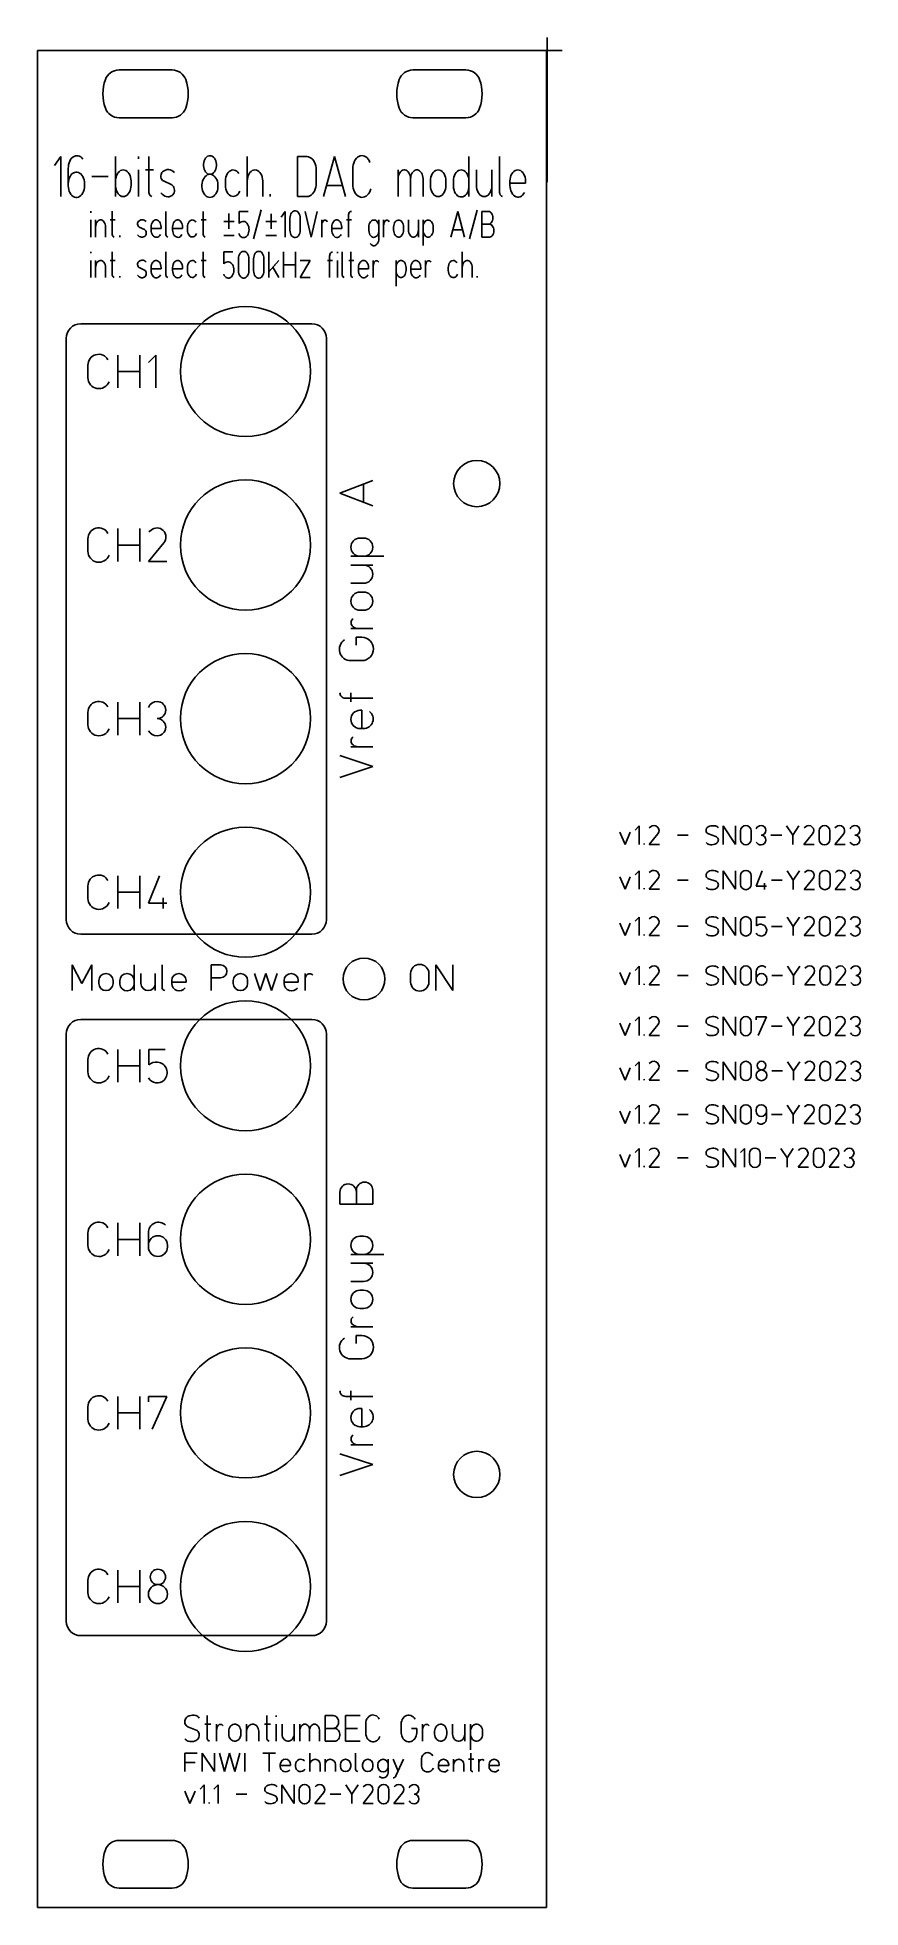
# Model space of a CAD drawing. Header units: millimetres. Extents: x 0 to 57, y 0 to 129.
import ezdxf

# ---------------------------------------------------------------- set-up
doc = ezdxf.new("R2010")
doc.units = ezdxf.units.MM
doc.layers.add('Contour', color=7, linetype='CONTINUOUS')
doc.layers.add('Engraving', color=7, linetype='CONTINUOUS')

msp = doc.modelspace()

# ---------------------------------------------------------------- linework, layer by layer
at = {"layer": 'Contour', "color": 7, "linetype": 'CONTINUOUS'}
for p, q in [((0, 0), (0, 128.4)), ((0, 128.4), (35.22, 128.4)), ((35.22, 128.4), (35.22, 0)), ((9.323, 127.05), (5.647, 127.05)), ((29.648, 127.05), (25.972, 127.05)), ((5.647, 123.75), (9.323, 123.75)), ((25.972, 123.75), (29.648, 123.75)), ((9.323, 4.65), (5.647, 4.65)), ((29.648, 4.65), (25.972, 4.65)), ((5.647, 1.35), (9.323, 1.35)), ((25.972, 1.35), (29.648, 1.35)), ((35.22, 0), (0, 0))]:
    msp.add_line(p, q, dxfattribs=at)
for centre, radius in [((14.395, 106.202), 4.5), ((30.395, 98.452), 1.6), ((14.395, 94.202), 4.5), ((14.395, 82.202), 4.5), ((14.395, 70.202), 4.5), ((22.595, 64.202), 1.45), ((14.395, 58.202), 4.5), ((14.395, 46.202), 4.5), ((14.395, 34.202), 4.5), ((30.395, 29.952), 1.6), ((14.395, 22.202), 4.5)]:
    msp.add_circle(centre, radius, dxfattribs=at)
for centre, radius, start, end in [((5.64693, 126.05), 1, 89.99581, 160.54904), ((9.32307, 126.05), 1, 19.45096, 90.00419), ((25.97193, 126.05), 1, 89.99581, 160.54904), ((29.64807, 126.05), 1, 19.45096, 90.00419), ((7.485, 125.4), 2.94962, 160.53303, 199.46697), ((7.485, 125.4), 2.94962, 340.53303, 379.46697), ((27.81, 125.4), 2.94962, 160.53303, 199.46697), ((27.81, 125.4), 2.94962, 340.53303, 379.46697), ((5.64693, 124.75), 1, 199.45096, 270.00419), ((9.32307, 124.75), 1, 269.99581, 340.54904), ((25.97193, 124.75), 1, 199.45096, 270.00419), ((29.64807, 124.75), 1, 269.99581, 340.54904), ((7.485, 3), 2.94962, 160.53303, 199.46697), ((5.64693, 3.65), 1, 89.99581, 160.54904), ((9.32307, 3.65), 1, 19.45096, 90.00419), ((7.485, 3), 2.94962, 340.53303, 379.46697), ((27.81, 3), 2.94962, 160.53303, 199.46697), ((25.97193, 3.65), 1, 89.99581, 160.54904), ((29.64807, 3.65), 1, 19.45096, 90.00419), ((27.81, 3), 2.94962, 340.53303, 379.46697), ((5.64693, 2.35), 1, 199.45096, 270.00419), ((9.32307, 2.35), 1, 269.99581, 340.54904), ((25.97193, 2.35), 1, 199.45096, 270.00419), ((29.64807, 2.35), 1, 269.99581, 340.54904)]:
    msp.add_arc(centre, radius, start, end, dxfattribs=at)
at = {"layer": 'Engraving', "color": 7, "linetype": 'CONTINUOUS'}
for p, q in [((35.255, 129.302), (35.255, 119.302)), ((36.295, 128.402), (26.295, 128.402)), ((1.19528, 120.451), (1.62508, 121.065)), ((1.62508, 121.065), (1.62508, 118.302)), ((2.14028, 120.2361), (2.14401, 120.37093)), ((2.14401, 120.37093), (2.16261, 120.50323)), ((2.16261, 120.50323), (2.19561, 120.62966)), ((2.19561, 120.62966), (2.24219, 120.74705)), ((2.24219, 120.74705), (2.30118, 120.85244)), ((2.30118, 120.85244), (2.37108, 120.94319)), ((2.37108, 120.94319), (2.45014, 121.01702)), ((2.45014, 121.01702), (2.53638, 121.07207)), ((2.53638, 121.07207), (2.62763, 121.10695)), ((2.62763, 121.10695), (2.72158, 121.12079)), ((2.72158, 121.12079), (2.81589, 121.11324)), ((2.81589, 121.11324), (2.90818, 121.08448)), ((2.90818, 121.08448), (2.99612, 121.03526)), ((2.99612, 121.03526), (3.07752, 120.96679)), ((3.07752, 120.96679), (3.15031, 120.8808)), ((5.40648, 121.065), (5.40648, 119.0695)), ((6.99618, 121.065), (6.99618, 120.9115)), ((7.70479, 121.065), (7.70479, 120.144)), ((11.50286, 120.65713), (11.48756, 120.54019)), ((11.48756, 120.54019), (11.48756, 120.42121)), ((11.48756, 120.42121), (11.50286, 120.30427)), ((11.53294, 120.76807), (11.50286, 120.65713)), ((11.50286, 120.30427), (11.53294, 120.19333)), ((11.57678, 120.86922), (11.53294, 120.76807)), ((11.63289, 120.95714), (11.57678, 120.86922)), ((11.69935, 121.02883), (11.63289, 120.95714)), ((11.7739, 121.08186), (11.69935, 121.02883)), ((11.854, 121.11442), (11.7739, 121.08186)), ((11.93692, 121.1254), (11.854, 121.11442)), ((12.01984, 121.11442), (11.93692, 121.1254)), ((12.09994, 121.08186), (12.01984, 121.11442)), ((12.17449, 121.02883), (12.09994, 121.08186)), ((12.24095, 120.95714), (12.17449, 121.02883)), ((12.29706, 120.86922), (12.24095, 120.95714)), ((12.3409, 120.76807), (12.29706, 120.86922)), ((12.37098, 120.65713), (12.3409, 120.76807)), ((12.3409, 120.19333), (12.37098, 120.30427)), ((12.38628, 120.54019), (12.37098, 120.65713)), ((12.37098, 120.30427), (12.38628, 120.42121)), ((12.38628, 120.42121), (12.38628, 120.54019)), ((14.51558, 121.063), (14.51558, 118.3)), ((17.99528, 121.063), (18.66147, 121.063)), ((17.99528, 118.3), (17.99528, 121.063)), ((18.66147, 121.063), (18.75974, 121.04679)), ((18.75974, 121.04679), (18.85513, 121.0094)), ((18.85513, 121.0094), (18.94544, 120.95172)), ((18.94544, 120.95172), (19.02854, 120.87507)), ((19.02854, 120.87507), (19.10252, 120.78126)), ((19.10252, 120.78126), (19.16565, 120.67246)), ((19.16565, 120.67246), (19.21645, 120.5512)), ((19.21645, 120.5512), (19.25375, 120.42032)), ((19.25375, 120.42032), (19.27667, 120.28285)), ((19.27667, 120.28285), (19.28468, 120.142)), ((19.79988, 118.3), (20.55203, 121.063)), ((20.55203, 121.063), (21.30418, 118.3)), ((21.82422, 120.34437), (21.81938, 120.2034)), ((21.84442, 120.48252), (21.82422, 120.34437)), ((21.87949, 120.61447), (21.84442, 120.48252)), ((21.92856, 120.73696), (21.87949, 120.61447)), ((21.99044, 120.84699), (21.92856, 120.73696)), ((22.06359, 120.94185), (21.99044, 120.84699)), ((22.14622, 121.01921), (22.06359, 120.94185)), ((22.2363, 121.07717), (22.14622, 121.01921)), ((22.33161, 121.11431), (22.2363, 121.07717)), ((22.42982, 121.12971), (22.33161, 121.11431)), ((22.5285, 121.12298), (22.42982, 121.12971)), ((22.62524, 121.09431), (22.5285, 121.12298)), ((22.71765, 121.04439), (22.62524, 121.09431)), ((22.80346, 120.97445), (22.71765, 121.04439)), ((22.88056, 120.88621), (22.80346, 120.97445)), ((22.94706, 120.78184), (22.88056, 120.88621)), ((23.00133, 120.6639), (22.94706, 120.78184)), ((29.85468, 121.063), (29.85468, 119.0675)), ((31.95958, 121.063), (31.95958, 118.6684)), ((2.14028, 119.0388), (2.14028, 120.2361)), ((2.14028, 119.1923), (2.1479, 119.32368)), ((2.1479, 118.90742), (2.14028, 119.0388)), ((2.1479, 119.32368), (2.17055, 119.45148)), ((2.17055, 119.45148), (2.20762, 119.5722)), ((2.20762, 119.5722), (2.2581, 119.68256)), ((2.2581, 119.68256), (2.3206, 119.77955)), ((2.3206, 119.77955), (2.39342, 119.86053)), ((2.39342, 119.86053), (2.47458, 119.92327)), ((2.47458, 119.92327), (2.56186, 119.96608)), ((2.56186, 119.96608), (2.65288, 119.98777)), ((2.65288, 119.98777), (2.74516, 119.98777)), ((2.74516, 119.98777), (2.83618, 119.96608)), ((2.83618, 119.96608), (2.92346, 119.92327)), ((2.92346, 119.92327), (3.00462, 119.86053)), ((3.00462, 119.86053), (3.07744, 119.77955)), ((3.07744, 119.77955), (3.13994, 119.68256)), ((3.13994, 119.68256), (3.19042, 119.5722)), ((3.19042, 119.5722), (3.22749, 119.45148)), ((3.22749, 119.45148), (3.25014, 119.32368)), ((3.25014, 119.32368), (3.25776, 119.1923)), ((3.25776, 119.0388), (3.25014, 118.90742)), ((3.25776, 119.1923), (3.25776, 119.0388)), ((3.77338, 119.6835), (4.89086, 119.6835)), ((5.41464, 119.50978), (5.40648, 119.3765)), ((5.40648, 119.3765), (5.40648, 118.302)), ((5.40648, 119.0695), (5.41464, 118.93623)), ((5.43888, 119.639), (5.41464, 119.50978)), ((5.47846, 119.76025), (5.43888, 119.639)), ((5.53217, 119.86984), (5.47846, 119.76025)), ((5.59839, 119.96444), (5.53217, 119.86984)), ((5.67511, 120.04117), (5.59839, 119.96444)), ((5.75998, 120.09771), (5.67511, 120.04117)), ((5.85044, 120.13234), (5.75998, 120.09771)), ((5.94373, 120.144), (5.85044, 120.13234)), ((6.03702, 120.13234), (5.94373, 120.144)), ((6.12748, 120.09771), (6.03702, 120.13234)), ((6.21236, 120.04117), (6.12748, 120.09771)), ((6.28907, 119.96444), (6.21236, 120.04117)), ((6.35529, 119.86984), (6.28907, 119.96444)), ((6.409, 119.76025), (6.35529, 119.86984)), ((6.44858, 119.639), (6.409, 119.76025)), ((6.47282, 119.50977), (6.44858, 119.639)), ((6.48098, 119.3765), (6.47282, 119.50977)), ((6.47282, 118.93622), (6.48098, 119.0695)), ((6.48098, 119.0695), (6.48098, 119.3765)), ((6.99618, 120.144), (6.99618, 118.302)), ((8.02714, 120.144), (7.48989, 120.144)), ((7.48989, 120.144), (7.70479, 120.144)), ((7.70479, 120.144), (8.02714, 120.144)), ((7.70479, 120.144), (7.70479, 118.6704)), ((8.54447, 119.72421), (8.55473, 119.81373)), ((8.55049, 119.63391), (8.54447, 119.72421)), ((8.57239, 119.54878), (8.55049, 119.63391)), ((8.55473, 119.81373), (8.5806, 119.89656)), ((8.60874, 119.4744), (8.57239, 119.54878)), ((8.5806, 119.89656), (8.62036, 119.96727)), ((8.65714, 119.41569), (8.60874, 119.4744)), ((8.62036, 119.96727), (8.67142, 120.0212)), ((8.7144, 119.3765), (8.65714, 119.41569)), ((8.67142, 120.0212), (8.76881, 120.0873)), ((9.29463, 119.1002), (8.7144, 119.3765)), ((8.76881, 120.0873), (8.87175, 120.13308)), ((8.87175, 120.13308), (8.97819, 120.15762)), ((8.97819, 120.15762), (9.08599, 120.16044)), ((9.08599, 120.16044), (9.19299, 120.14147)), ((9.19299, 120.14147), (9.29704, 120.1011)), ((9.35498, 119.05978), (9.29463, 119.1002)), ((9.29704, 120.1011), (9.39605, 120.04014)), ((9.40677, 118.99984), (9.35498, 119.05978)), ((9.39605, 120.04014), (9.48804, 119.9598)), ((9.44698, 118.9239), (9.40677, 118.99984)), ((11.38009, 119.10371), (11.39528, 119.23375)), ((11.38009, 118.97189), (11.38009, 119.10371)), ((11.39528, 118.84185), (11.38009, 118.97189)), ((11.39528, 119.23375), (11.42524, 119.35843)), ((11.42524, 119.35843), (11.46916, 119.47437)), ((11.46916, 119.47437), (11.52584, 119.57841)), ((11.52584, 119.57841), (11.59373, 119.66769)), ((11.53294, 120.19333), (11.57678, 120.09218)), ((11.57678, 120.09218), (11.63289, 120.00426)), ((11.59373, 119.66769), (11.67099, 119.7398)), ((11.63289, 120.00426), (11.69935, 119.93257)), ((11.67099, 119.7398), (11.7555, 119.79275)), ((11.69935, 119.93257), (11.7739, 119.87954)), ((11.7555, 119.79275), (11.84495, 119.82511)), ((11.7739, 119.87954), (11.854, 119.84698)), ((11.84495, 119.82511), (11.93692, 119.836)), ((11.854, 119.84698), (11.93692, 119.836)), ((11.93692, 119.836), (12.01984, 119.84698)), ((11.93692, 119.836), (12.02889, 119.82511)), ((12.01984, 119.84698), (12.09994, 119.87954)), ((12.02889, 119.82511), (12.11834, 119.79275)), ((12.09994, 119.87954), (12.17449, 119.93257)), ((12.11834, 119.79275), (12.20285, 119.7398)), ((12.17449, 119.93257), (12.24095, 120.00426)), ((12.20285, 119.7398), (12.28011, 119.66769)), ((12.24095, 120.00426), (12.29706, 120.09218)), ((12.28011, 119.66769), (12.348, 119.57841)), ((12.29706, 120.09218), (12.3409, 120.19333)), ((12.348, 119.57841), (12.40468, 119.47437)), ((12.40468, 119.47437), (12.4486, 119.35843)), ((12.4486, 119.35843), (12.47856, 119.23375)), ((12.47856, 119.23375), (12.49375, 119.10371)), ((12.49375, 118.97189), (12.47856, 118.84185)), ((12.49375, 119.10371), (12.49375, 118.97189)), ((13.01848, 119.50455), (13.01128, 119.3745)), ((13.01128, 119.3745), (13.01128, 119.0675)), ((13.01128, 119.0675), (13.01929, 118.93652)), ((13.04111, 119.63094), (13.01848, 119.50455)), ((13.07852, 119.74994), (13.04111, 119.63094)), ((13.12961, 119.85808), (13.07852, 119.74994)), ((13.19287, 119.95216), (13.12961, 119.85808)), ((13.26645, 120.02943), (13.19287, 119.95216)), ((13.34818, 120.08761), (13.26645, 120.02943)), ((13.43567, 120.125), (13.34818, 120.08761)), ((13.52634, 120.1405), (13.43567, 120.125)), ((13.61754, 120.13365), (13.52634, 120.1405)), ((13.70657, 120.10466), (13.61754, 120.13365)), ((13.79083, 120.05437), (13.70657, 120.10466)), ((13.86785, 119.98426), (13.79083, 120.05437)), ((13.93535, 119.8964), (13.86785, 119.98426)), ((14.51558, 119.3745), (14.52374, 119.50777)), ((14.51558, 118.3), (14.51558, 119.3745)), ((14.52374, 119.50777), (14.54798, 119.637)), ((14.54798, 119.637), (14.58756, 119.75825)), ((14.58756, 119.75825), (14.64127, 119.86784)), ((14.64127, 119.86784), (14.70749, 119.96244)), ((14.70749, 119.96244), (14.78421, 120.03917)), ((14.78421, 120.03917), (14.86908, 120.09571)), ((14.86908, 120.09571), (14.95954, 120.13034)), ((14.95954, 120.13034), (15.05283, 120.142)), ((15.05283, 120.142), (15.14612, 120.13034)), ((15.14612, 120.13034), (15.23658, 120.09571)), ((15.23658, 120.09571), (15.32146, 120.03917)), ((15.32146, 120.03917), (15.39817, 119.96244)), ((15.39817, 119.96244), (15.46439, 119.86784)), ((15.46439, 119.86784), (15.5181, 119.75825)), ((15.5181, 119.75825), (15.55768, 119.637)), ((15.55768, 119.637), (15.58192, 119.50777)), ((15.58192, 119.50777), (15.59008, 119.3745)), ((15.59008, 119.3745), (15.59008, 118.3)), ((19.2802, 119.07828), (19.25979, 118.93843)), ((19.28468, 119.221), (19.2802, 119.07828)), ((19.28468, 120.142), (19.28468, 119.221)), ((20.01478, 119.0675), (21.08928, 119.0675)), ((21.81938, 120.2034), (21.81938, 119.1596)), ((21.81938, 119.1596), (21.82714, 119.01853)), ((21.82714, 119.01853), (21.84991, 118.88082)), ((24.95608, 118.3), (24.95608, 120.142)), ((24.95608, 120.142), (24.95608, 119.528)), ((24.95608, 119.528), (24.9634, 119.64082)), ((24.9634, 119.64082), (24.9851, 119.7498)), ((24.9851, 119.7498), (25.02046, 119.85123)), ((25.02046, 119.85123), (25.06825, 119.94165)), ((25.06825, 119.94165), (25.12687, 120.01798)), ((25.12687, 120.01798), (25.1943, 120.07763)), ((25.1943, 120.07763), (25.26826, 120.11856)), ((25.26826, 120.11856), (25.34622, 120.13938)), ((25.34622, 120.13938), (25.42554, 120.13938)), ((25.42554, 120.13938), (25.5035, 120.11856)), ((25.5035, 120.11856), (25.57746, 120.07763)), ((25.57746, 120.07763), (25.64489, 120.01798)), ((25.64489, 120.01798), (25.70351, 119.94165)), ((25.70351, 119.94165), (25.7513, 119.85123)), ((25.7513, 119.85123), (25.78666, 119.7498)), ((25.78666, 119.7498), (25.80836, 119.64082)), ((25.80836, 119.64082), (25.81568, 119.528)), ((25.81568, 119.528), (25.823, 119.64082)), ((25.81568, 119.528), (25.81568, 118.3)), ((25.81568, 118.3), (25.81568, 119.528)), ((25.823, 119.64082), (25.8447, 119.7498)), ((25.8447, 119.7498), (25.88006, 119.85123)), ((25.88006, 119.85123), (25.92785, 119.94165)), ((25.92785, 119.94165), (25.98647, 120.01798)), ((25.98647, 120.01798), (26.0539, 120.07763)), ((26.0539, 120.07763), (26.12786, 120.11856)), ((26.12786, 120.11856), (26.20582, 120.13938)), ((26.20582, 120.13938), (26.28514, 120.13938)), ((26.28514, 120.13938), (26.3631, 120.11856)), ((26.3631, 120.11856), (26.43706, 120.07763)), ((26.43706, 120.07763), (26.50449, 120.01798)), ((26.50449, 120.01798), (26.56311, 119.94165)), ((26.56311, 119.94165), (26.6109, 119.85123)), ((26.6109, 119.85123), (26.64626, 119.7498)), ((26.64626, 119.7498), (26.66796, 119.64082)), ((26.66796, 119.64082), (26.67528, 119.528)), ((26.67528, 119.528), (26.67528, 118.3)), ((27.19048, 119.3745), (27.19864, 119.50777)), ((27.19048, 119.0675), (27.19048, 119.3745)), ((27.19864, 118.93423), (27.19048, 119.0675)), ((27.19864, 119.50777), (27.22288, 119.637)), ((27.22288, 119.637), (27.26246, 119.75825)), ((27.26246, 119.75825), (27.31617, 119.86784)), ((27.31617, 119.86784), (27.38239, 119.96244)), ((27.38239, 119.96244), (27.45911, 120.03917)), ((27.45911, 120.03917), (27.54398, 120.09571)), ((27.54398, 120.09571), (27.63444, 120.13034)), ((27.63444, 120.13034), (27.72773, 120.142)), ((27.72773, 120.142), (27.82102, 120.13034)), ((27.82102, 120.13034), (27.91148, 120.09571)), ((27.91148, 120.09571), (27.99635, 120.03917)), ((27.99635, 120.03917), (28.07307, 119.96244)), ((28.07307, 119.96244), (28.13929, 119.86784)), ((28.13929, 119.86784), (28.193, 119.75825)), ((28.193, 119.75825), (28.23258, 119.637)), ((28.23258, 119.637), (28.25682, 119.50777)), ((28.25682, 119.50777), (28.26498, 119.3745)), ((28.26498, 119.0675), (28.25682, 118.93423)), ((28.26498, 119.3745), (28.26498, 119.0675)), ((28.78018, 119.3745), (28.78834, 119.50777)), ((28.78018, 119.0061), (28.78018, 119.3745)), ((28.79207, 118.87329), (28.78018, 119.0061)), ((28.78834, 119.50777), (28.81258, 119.637)), ((28.81258, 119.637), (28.85216, 119.75825)), ((28.85216, 119.75825), (28.90587, 119.86784)), ((28.90587, 119.86784), (28.97209, 119.96244)), ((28.97209, 119.96244), (29.04881, 120.03917)), ((29.04881, 120.03917), (29.13368, 120.09571)), ((29.13368, 120.09571), (29.22414, 120.13034)), ((29.22414, 120.13034), (29.31743, 120.142)), ((29.31743, 120.142), (29.41072, 120.13034)), ((29.41072, 120.13034), (29.50118, 120.09571)), ((29.50118, 120.09571), (29.58605, 120.03917)), ((29.58605, 120.03917), (29.66277, 119.96244)), ((29.66277, 119.96244), (29.72899, 119.86784)), ((29.72899, 119.86784), (29.7827, 119.75825)), ((29.7827, 119.75825), (29.82228, 119.637)), ((29.82228, 119.637), (29.84652, 119.50777)), ((29.84652, 119.50777), (29.85468, 119.3745)), ((29.85468, 119.0675), (29.85025, 118.93376)), ((29.85468, 119.3745), (29.85468, 118.3)), ((30.36988, 120.142), (30.36988, 119.0675)), ((30.36988, 119.0675), (30.37804, 118.93423)), ((31.43622, 118.93423), (31.44438, 119.0675)), ((31.44438, 118.3), (31.44438, 120.142)), ((31.44438, 119.0675), (31.44438, 118.3)), ((32.69784, 119.50777), (32.68968, 119.3745)), ((32.68968, 119.3745), (32.68968, 119.0675)), ((32.68968, 119.221), (33.76418, 119.221)), ((32.68968, 119.0675), (32.69733, 118.93466)), ((32.72208, 119.637), (32.69784, 119.50777)), ((32.76166, 119.75825), (32.72208, 119.637)), ((32.81537, 119.86784), (32.76166, 119.75825)), ((32.88159, 119.96244), (32.81537, 119.86784)), ((32.95831, 120.03917), (32.88159, 119.96244)), ((33.04318, 120.09571), (32.95831, 120.03917)), ((33.13364, 120.13034), (33.04318, 120.09571)), ((33.22693, 120.142), (33.13364, 120.13034)), ((33.32022, 120.13034), (33.22693, 120.142)), ((33.41068, 120.09571), (33.32022, 120.13034)), ((33.49555, 120.03917), (33.41068, 120.09571)), ((33.57227, 119.96244), (33.49555, 120.03917)), ((33.63849, 119.86784), (33.57227, 119.96244)), ((33.6922, 119.75825), (33.63849, 119.86784)), ((33.73178, 119.637), (33.6922, 119.75825)), ((33.75602, 119.50777), (33.73178, 119.637)), ((33.76418, 119.3745), (33.75602, 119.50777)), ((33.76418, 119.221), (33.76418, 119.3745)), ((2.17055, 118.77962), (2.1479, 118.90742)), ((2.20762, 118.6589), (2.17055, 118.77962)), ((2.2581, 118.54854), (2.20762, 118.6589)), ((2.3206, 118.45155), (2.2581, 118.54854)), ((2.39342, 118.37057), (2.3206, 118.45155)), ((2.47458, 118.30783), (2.39342, 118.37057)), ((2.56186, 118.26502), (2.47458, 118.30783)), ((2.65288, 118.24333), (2.56186, 118.26502)), ((2.74516, 118.24333), (2.65288, 118.24333)), ((2.83618, 118.26502), (2.74516, 118.24333)), ((2.92346, 118.30783), (2.83618, 118.26502)), ((3.00462, 118.37057), (2.92346, 118.30783)), ((3.07744, 118.45155), (3.00462, 118.37057)), ((3.13994, 118.54854), (3.07744, 118.45155)), ((3.19042, 118.6589), (3.13994, 118.54854)), ((3.22749, 118.77962), (3.19042, 118.6589)), ((3.25014, 118.90742), (3.22749, 118.77962)), ((5.41464, 118.93623), (5.43888, 118.807)), ((5.43888, 118.807), (5.47846, 118.68575)), ((5.47846, 118.68575), (5.53217, 118.57616)), ((5.53217, 118.57616), (5.59839, 118.48156)), ((5.59839, 118.48156), (5.6751, 118.40483)), ((5.6751, 118.40483), (5.75998, 118.34829)), ((5.75998, 118.34829), (5.85044, 118.31366)), ((5.85044, 118.31366), (5.94373, 118.302)), ((5.94373, 118.302), (6.03702, 118.31366)), ((6.03702, 118.31366), (6.12748, 118.34829)), ((6.12748, 118.34829), (6.21235, 118.40483)), ((6.21235, 118.40483), (6.28907, 118.48156)), ((6.28907, 118.48156), (6.35529, 118.57616)), ((6.35529, 118.57616), (6.409, 118.68575)), ((6.409, 118.68575), (6.44858, 118.807)), ((6.44858, 118.807), (6.47282, 118.93622)), ((7.70479, 118.6704), (7.71178, 118.58443)), ((7.71178, 118.58443), (7.73239, 118.50305)), ((7.73239, 118.50305), (7.76554, 118.4306)), ((7.76554, 118.4306), (7.80944, 118.37096)), ((7.80944, 118.37096), (7.86176, 118.32732)), ((7.86176, 118.32732), (7.91969, 118.302)), ((8.54248, 118.5476), (8.62409, 118.45688)), ((8.62409, 118.45688), (8.71386, 118.38354)), ((8.71386, 118.38354), (8.80998, 118.32905)), ((8.80998, 118.32905), (8.91052, 118.29451)), ((8.91052, 118.29451), (9.01347, 118.2806)), ((9.01347, 118.2806), (9.11676, 118.28761)), ((9.11676, 118.28761), (9.21832, 118.3154)), ((9.21832, 118.3154), (9.31612, 118.3634)), ((9.31612, 118.3634), (9.37391, 118.41085)), ((9.37391, 118.41085), (9.42203, 118.47674)), ((9.42203, 118.47674), (9.45768, 118.55719)), ((9.47326, 118.8364), (9.44698, 118.9239)), ((9.45768, 118.55719), (9.47877, 118.64752)), ((9.48406, 118.74244), (9.47326, 118.8364)), ((9.47877, 118.64752), (9.48406, 118.74244)), ((11.42524, 118.71717), (11.39528, 118.84185)), ((11.46916, 118.60123), (11.42524, 118.71717)), ((11.52584, 118.49719), (11.46916, 118.60123)), ((11.59373, 118.40791), (11.52584, 118.49719)), ((11.67099, 118.3358), (11.59373, 118.40791)), ((11.7555, 118.28285), (11.67099, 118.3358)), ((11.84495, 118.25049), (11.7555, 118.28285)), ((11.93692, 118.2396), (11.84495, 118.25049)), ((12.02889, 118.25049), (11.93692, 118.2396)), ((12.11834, 118.28285), (12.02889, 118.25049)), ((12.20285, 118.3358), (12.11834, 118.28285)), ((12.28011, 118.40791), (12.20285, 118.3358)), ((12.348, 118.49719), (12.28011, 118.40791)), ((12.40468, 118.60123), (12.348, 118.49719)), ((12.4486, 118.71717), (12.40468, 118.60123)), ((12.47856, 118.84185), (12.4486, 118.71717)), ((13.01929, 118.93652), (13.04293, 118.80945)), ((13.04293, 118.80945), (13.08149, 118.69007)), ((13.08149, 118.69007), (13.13383, 118.58193)), ((13.13383, 118.58193), (13.1984, 118.48823)), ((13.1984, 118.48823), (13.27327, 118.41177)), ((13.27327, 118.41177), (13.35622, 118.35481)), ((13.35622, 118.35481), (13.44478, 118.31906)), ((13.44478, 118.31906), (13.53633, 118.30556)), ((13.53633, 118.30556), (13.62814, 118.31473)), ((13.62814, 118.31473), (13.71749, 118.34629)), ((13.71749, 118.34629), (13.80171, 118.3993)), ((13.80171, 118.3993), (13.87831, 118.47219)), ((13.87831, 118.47219), (13.94501, 118.56278)), ((13.94501, 118.56278), (13.99982, 118.6684)), ((16.10528, 118.3), (16.10528, 118.4535)), ((18.66147, 118.3), (17.99528, 118.3)), ((18.76116, 118.31123), (18.66147, 118.3)), ((18.85831, 118.34512), (18.76116, 118.31123)), ((18.95041, 118.40079), (18.85831, 118.34512)), ((19.03508, 118.47681), (18.95041, 118.40079)), ((19.11014, 118.57122), (19.03508, 118.47681)), ((19.17364, 118.68158), (19.11014, 118.57122)), ((19.22396, 118.80505), (19.17364, 118.68158)), ((19.25979, 118.93843), (19.22396, 118.80505)), ((21.84991, 118.88082), (21.88715, 118.7497)), ((21.88715, 118.7497), (21.93799, 118.62825)), ((21.93799, 118.62825), (22.00124, 118.51935)), ((22.00124, 118.51935), (22.07539, 118.42554)), ((22.07539, 118.42554), (22.15872, 118.34903)), ((22.15872, 118.34903), (22.24925, 118.29163)), ((22.24925, 118.29163), (22.34487, 118.25468)), ((22.34487, 118.25468), (22.44332, 118.23905)), ((22.44332, 118.23905), (22.54228, 118.24511)), ((22.54228, 118.24511), (22.63943, 118.27272)), ((22.63943, 118.27272), (22.73248, 118.32123)), ((22.73248, 118.32123), (22.81924, 118.38949)), ((22.81924, 118.38949), (22.89768, 118.47591)), ((22.89768, 118.47591), (22.96594, 118.57844)), ((22.96594, 118.57844), (23.02242, 118.69469)), ((23.02242, 118.69469), (23.0658, 118.8219)), ((27.22288, 118.805), (27.19864, 118.93423)), ((27.26246, 118.68375), (27.22288, 118.805)), ((27.31617, 118.57416), (27.26246, 118.68375)), ((27.38239, 118.47956), (27.31617, 118.57416)), ((27.45911, 118.40283), (27.38239, 118.47956)), ((27.54398, 118.34629), (27.45911, 118.40283)), ((27.63444, 118.31166), (27.54398, 118.34629)), ((27.72773, 118.3), (27.63444, 118.31166)), ((27.82102, 118.31166), (27.72773, 118.3)), ((27.91148, 118.34629), (27.82102, 118.31166)), ((27.99635, 118.40283), (27.91148, 118.34629)), ((28.07307, 118.47956), (27.99635, 118.40283)), ((28.13929, 118.57416), (28.07307, 118.47956)), ((28.193, 118.68375), (28.13929, 118.57416)), ((28.23258, 118.805), (28.193, 118.68375)), ((28.25682, 118.93423), (28.23258, 118.805)), ((28.81993, 118.74545), (28.79207, 118.87329)), ((28.8629, 118.62646), (28.81993, 118.74545)), ((28.91969, 118.51994), (28.8629, 118.62646)), ((28.98855, 118.42913), (28.91969, 118.51994)), ((29.06742, 118.35678), (28.98855, 118.42913)), ((29.15387, 118.30509), (29.06742, 118.35678)), ((29.2453, 118.27563), (29.15387, 118.30509)), ((29.33892, 118.2693), (29.2453, 118.27563)), ((29.43189, 118.28629), (29.33892, 118.2693)), ((29.52137, 118.32609), (29.43189, 118.28629)), ((29.60467, 118.38748), (29.52137, 118.32609)), ((29.67923, 118.46859), (29.60467, 118.38748)), ((29.7428, 118.56698), (29.67923, 118.46859)), ((29.79345, 118.67964), (29.7428, 118.56698)), ((29.82963, 118.80315), (29.79345, 118.67964)), ((29.85025, 118.93376), (29.82963, 118.80315)), ((30.37804, 118.93423), (30.40228, 118.805)), ((30.40228, 118.805), (30.44186, 118.68375)), ((30.44186, 118.68375), (30.49557, 118.57416)), ((30.49557, 118.57416), (30.56179, 118.47956)), ((30.56179, 118.47956), (30.63851, 118.40283)), ((30.63851, 118.40283), (30.72338, 118.34629)), ((30.72338, 118.34629), (30.81384, 118.31166)), ((30.81384, 118.31166), (30.90713, 118.3)), ((30.90713, 118.3), (31.00042, 118.31166)), ((31.00042, 118.31166), (31.09088, 118.34629)), ((31.09088, 118.34629), (31.17575, 118.40283)), ((31.17575, 118.40283), (31.25247, 118.47956)), ((31.25247, 118.47956), (31.31869, 118.57416)), ((31.31869, 118.57416), (31.3724, 118.68375)), ((31.3724, 118.68375), (31.41198, 118.805)), ((31.41198, 118.805), (31.43622, 118.93423)), ((31.95958, 118.6684), (31.96657, 118.58243)), ((31.96657, 118.58243), (31.98718, 118.50105)), ((31.98718, 118.50105), (32.02033, 118.4286)), ((32.02033, 118.4286), (32.06423, 118.36896)), ((32.06423, 118.36896), (32.11655, 118.32532)), ((32.11655, 118.32532), (32.17448, 118.3)), ((32.69733, 118.93466), (32.72022, 118.80545)), ((32.72022, 118.80545), (32.75773, 118.68341)), ((32.75773, 118.68341), (32.80882, 118.57188)), ((32.80882, 118.57188), (32.8721, 118.47393)), ((32.8721, 118.47393), (32.94582, 118.39224)), ((32.94582, 118.39224), (33.02797, 118.32905)), ((33.02797, 118.32905), (33.11629, 118.2861)), ((33.11629, 118.2861), (33.20837, 118.26455)), ((33.20837, 118.26455), (33.30167, 118.26502)), ((33.30167, 118.26502), (33.39364, 118.28747)), ((33.39364, 118.28747), (33.48175, 118.3313)), ((33.48175, 118.3313), (33.56359, 118.3953)), ((33.56359, 118.3953), (33.63691, 118.47772)), ((33.63691, 118.47772), (33.69971, 118.5763)), ((3.69547, 117.277), (3.69547, 117.17839)), ((3.69547, 116.68533), (3.69547, 115.502)), ((4.02657, 115.502), (4.02657, 116.68533)), ((4.02657, 116.68533), (4.02657, 116.19228)), ((4.03411, 116.29479), (4.05641, 116.39282)), ((4.05641, 116.39282), (4.09248, 116.48209)), ((4.09248, 116.48209), (4.14076, 116.55869)), ((4.14076, 116.55869), (4.19914, 116.61928)), ((4.19914, 116.61928), (4.26505, 116.6612)), ((4.26505, 116.6612), (4.33563, 116.68263)), ((4.33563, 116.68263), (4.40778, 116.68263)), ((4.40778, 116.68263), (4.47836, 116.6612)), ((4.47836, 116.6612), (4.54427, 116.61928)), ((4.54427, 116.61928), (4.60265, 116.55869)), ((4.60265, 116.55869), (4.65093, 116.48209)), ((4.65093, 116.48209), (4.68701, 116.39282)), ((4.68701, 116.39282), (4.7093, 116.29479)), ((5.3792, 116.68533), (5.03406, 116.68533)), ((5.03406, 116.68533), (5.17212, 116.68533)), ((5.17212, 117.277), (5.17212, 116.68533)), ((5.17212, 116.68533), (5.3792, 116.68533)), ((5.17212, 116.68533), (5.17212, 115.73867)), ((6.92647, 116.38647), (6.92875, 116.4519)), ((6.93735, 116.32284), (6.92647, 116.38647)), ((6.92875, 116.4519), (6.94401, 116.51367)), ((6.94401, 116.51367), (6.97097, 116.56666)), ((6.97097, 116.56666), (7.0074, 116.60644)), ((7.0074, 116.60644), (7.07922, 116.65392)), ((7.07922, 116.65392), (7.15546, 116.68423)), ((7.15546, 116.68423), (7.23413, 116.69658)), ((7.23413, 116.69658), (7.31316, 116.69063)), ((7.31316, 116.69063), (7.39048, 116.66656)), ((7.39048, 116.66656), (7.46408, 116.62499)), ((7.46408, 116.62499), (7.53201, 116.567)), ((7.89311, 116.39282), (7.87081, 116.29479)), ((7.92918, 116.48209), (7.89311, 116.39282)), ((7.97746, 116.55869), (7.92918, 116.48209)), ((8.03584, 116.61928), (7.97746, 116.55869)), ((8.10175, 116.6612), (8.03584, 116.61928)), ((8.17233, 116.68263), (8.10175, 116.6612)), ((8.24448, 116.68263), (8.17233, 116.68263)), ((8.31506, 116.6612), (8.24448, 116.68263)), ((8.38098, 116.61928), (8.31506, 116.6612)), ((8.43935, 116.55869), (8.38098, 116.61928)), ((8.48763, 116.48209), (8.43935, 116.55869)), ((8.52371, 116.39282), (8.48763, 116.48209)), ((8.546, 116.29479), (8.52371, 116.39282)), ((8.88457, 117.276), (8.88457, 115.73767)), ((9.38341, 116.39182), (9.36111, 116.29379)), ((9.41948, 116.48109), (9.38341, 116.39182)), ((9.46776, 116.55769), (9.41948, 116.48109)), ((9.52614, 116.61828), (9.46776, 116.55769)), ((9.59205, 116.6602), (9.52614, 116.61828)), ((9.66263, 116.68163), (9.59205, 116.6602)), ((9.73478, 116.68163), (9.66263, 116.68163)), ((9.80536, 116.6602), (9.73478, 116.68163)), ((9.87128, 116.61828), (9.80536, 116.6602)), ((9.92965, 116.55769), (9.87128, 116.61828)), ((9.97793, 116.48109), (9.92965, 116.55769)), ((10.01401, 116.39182), (9.97793, 116.48109)), ((10.0363, 116.29379), (10.01401, 116.39182)), ((10.406, 116.39745), (10.38248, 116.2963)), ((10.4443, 116.48892), (10.406, 116.39745)), ((10.49557, 116.56636), (10.4443, 116.48892)), ((10.55736, 116.62609), (10.49557, 116.56636)), ((10.62674, 116.66528), (10.55736, 116.62609)), ((10.70042, 116.68206), (10.62674, 116.66528)), ((10.77489, 116.67563), (10.70042, 116.68206)), ((10.84662, 116.64631), (10.77489, 116.67563)), ((10.9122, 116.59548), (10.84662, 116.64631)), ((10.96851, 116.52556), (10.9122, 116.59548)), ((11.6722, 116.68233), (11.32706, 116.68233)), ((11.32706, 116.68233), (11.46512, 116.68233)), ((11.46512, 117.274), (11.46512, 116.68233)), ((11.46512, 116.68233), (11.6722, 116.68233)), ((11.46512, 116.68233), (11.46512, 115.73567)), ((12.88647, 116.58372), (13.60436, 116.58372)), ((13.24541, 116.07094), (13.24541, 117.11622)), ((14.57012, 117.273), (13.94887, 117.273)), ((13.94887, 117.273), (13.94887, 116.44467)), ((13.94887, 116.44467), (14.02341, 116.51201)), ((14.02341, 116.51201), (14.10541, 116.55842)), ((14.10541, 116.55842), (14.19201, 116.58226)), ((14.19201, 116.58226), (14.28021, 116.58272)), ((14.28021, 116.58272), (14.35364, 116.56275)), ((14.35364, 116.56275), (14.42317, 116.52358)), ((14.42317, 116.52358), (14.48639, 116.46659)), ((14.48639, 116.46659), (14.54107, 116.39378)), ((14.54107, 116.39378), (14.58529, 116.30769)), ((14.95637, 115.37967), (15.48098, 117.37161)), ((15.81177, 116.58272), (16.52966, 116.58272)), ((16.17071, 116.06994), (16.17071, 117.11522)), ((16.86037, 116.87756), (17.13648, 117.272)), ((17.13648, 117.272), (17.13648, 115.497)), ((17.47511, 116.90528), (17.46727, 116.79867)), ((17.46727, 116.79867), (17.46727, 115.97033)), ((17.4983, 117.00723), (17.47511, 116.90528)), ((17.53582, 117.10007), (17.4983, 117.00723)), ((17.58603, 117.17973), (17.53582, 117.10007)), ((17.64674, 117.24275), (17.58603, 117.17973)), ((17.71529, 117.28635), (17.64674, 117.24275)), ((17.78869, 117.30864), (17.71529, 117.28635)), ((17.86373, 117.30864), (17.78869, 117.30864)), ((17.93713, 117.28635), (17.86373, 117.30864)), ((18.00568, 117.24275), (17.93713, 117.28635)), ((18.06639, 117.17973), (18.00568, 117.24275)), ((18.1166, 117.10007), (18.06639, 117.17973)), ((18.15412, 117.00723), (18.1166, 117.10007)), ((18.17731, 116.90528), (18.15412, 117.00723)), ((18.18516, 116.79867), (18.17731, 116.90528)), ((18.18516, 115.97033), (18.18516, 116.79867)), ((18.51587, 117.272), (18.93003, 115.497)), ((18.93003, 115.497), (19.3442, 117.272)), ((19.67507, 115.497), (19.67507, 116.68033)), ((19.67507, 116.68033), (19.67507, 116.28589)), ((19.67507, 116.28589), (19.68301, 116.3847)), ((19.68301, 116.3847), (19.70642, 116.47836)), ((19.70642, 116.47836), (19.74409, 116.562)), ((19.74409, 116.562), (19.78005, 116.61049)), ((19.78005, 116.61049), (19.82334, 116.64464)), ((19.82334, 116.64464), (19.87123, 116.66226)), ((19.87123, 116.66226), (19.92068, 116.66226)), ((19.92068, 116.66226), (19.96857, 116.64464)), ((19.96857, 116.64464), (20.01186, 116.61049)), ((20.01186, 116.61049), (20.04782, 116.562)), ((20.39511, 116.38782), (20.37281, 116.28979)), ((20.43118, 116.47709), (20.39511, 116.38782)), ((20.47946, 116.55369), (20.43118, 116.47709)), ((20.53784, 116.61428), (20.47946, 116.55369)), ((20.60375, 116.6562), (20.53784, 116.61428)), ((20.67433, 116.67763), (20.60375, 116.6562)), ((20.74648, 116.67763), (20.67433, 116.67763)), ((20.81706, 116.6562), (20.74648, 116.67763)), ((20.88298, 116.61428), (20.81706, 116.6562)), ((20.94135, 116.55369), (20.88298, 116.61428)), ((20.98963, 116.47709), (20.94135, 116.55369)), ((21.02571, 116.38782), (20.98963, 116.47709)), ((21.048, 116.28979), (21.02571, 116.38782)), ((21.37276, 116.67933), (21.7179, 116.67933)), ((21.51765, 117.05189), (21.51082, 116.97517)), ((21.51082, 116.97517), (21.51082, 115.496)), ((21.53823, 117.12341), (21.51765, 117.05189)), ((21.57115, 117.18481), (21.53823, 117.12341)), ((21.61413, 117.23184), (21.57115, 117.18481)), ((21.6642, 117.26124), (21.61413, 117.23184)), ((21.7179, 117.271), (21.6642, 117.26124)), ((22.93971, 116.28879), (22.96201, 116.38682)), ((22.96201, 116.38682), (22.99808, 116.47609)), ((22.99808, 116.47609), (23.04636, 116.55269)), ((23.04636, 116.55269), (23.10474, 116.61328)), ((23.10474, 116.61328), (23.17065, 116.6552)), ((23.17065, 116.6552), (23.24123, 116.67663)), ((23.24123, 116.67663), (23.31338, 116.67663)), ((23.31338, 116.67663), (23.38396, 116.6552)), ((23.38396, 116.6552), (23.44987, 116.61328)), ((23.44987, 116.61328), (23.50825, 116.55269)), ((23.50825, 116.55269), (23.55653, 116.47609)), ((23.55653, 116.47609), (23.59261, 116.38682)), ((23.59261, 116.38682), (23.6149, 116.28879)), ((23.62244, 116.67933), (23.62244, 115.98906)), ((23.95347, 115.495), (23.95347, 116.67833)), ((23.95347, 116.67833), (23.95347, 116.28389)), ((23.95347, 116.28389), (23.96141, 116.3827)), ((23.96141, 116.3827), (23.98482, 116.47636)), ((23.98482, 116.47636), (24.02249, 116.56)), ((24.02249, 116.56), (24.05845, 116.60849)), ((24.05845, 116.60849), (24.10174, 116.64264)), ((24.10174, 116.64264), (24.14963, 116.66026)), ((24.14963, 116.66026), (24.19908, 116.66026)), ((24.19908, 116.66026), (24.24697, 116.64264)), ((24.24697, 116.64264), (24.29026, 116.60849)), ((24.29026, 116.60849), (24.32622, 116.56)), ((24.65121, 116.28779), (24.67351, 116.38582)), ((24.67351, 116.38582), (24.70958, 116.47509)), ((24.70958, 116.47509), (24.75786, 116.55169)), ((24.75786, 116.55169), (24.81624, 116.61228)), ((24.81624, 116.61228), (24.88215, 116.6542)), ((24.88215, 116.6542), (24.95273, 116.67563)), ((24.95273, 116.67563), (25.02488, 116.67563)), ((25.02488, 116.67563), (25.09546, 116.6542)), ((25.09546, 116.6542), (25.16137, 116.61228)), ((25.16137, 116.61228), (25.21975, 116.55169)), ((25.21975, 116.55169), (25.26803, 116.47509)), ((25.26803, 116.47509), (25.30411, 116.38582)), ((25.30411, 116.38582), (25.3264, 116.28779)), ((25.66497, 116.67833), (25.66497, 115.98806)), ((26.35524, 115.495), (26.35524, 116.67833)), ((26.68627, 115.98806), (26.68627, 116.67833)), ((26.69381, 116.28779), (26.71611, 116.38582)), ((26.71611, 116.38582), (26.75218, 116.47509)), ((26.75218, 116.47509), (26.80046, 116.55169)), ((26.80046, 116.55169), (26.85884, 116.61228)), ((26.85884, 116.61228), (26.92475, 116.6542)), ((26.92475, 116.6542), (26.99533, 116.67563)), ((26.99533, 116.67563), (27.06748, 116.67563)), ((27.06748, 116.67563), (27.13806, 116.6542)), ((27.13806, 116.6542), (27.20397, 116.61228)), ((27.20397, 116.61228), (27.26235, 116.55169)), ((27.26235, 116.55169), (27.31063, 116.47509)), ((27.31063, 116.47509), (27.34671, 116.38582)), ((27.34671, 116.38582), (27.369, 116.28779)), ((28.59097, 115.494), (29.07416, 117.269)), ((29.07416, 117.269), (29.55736, 115.494)), ((29.88807, 115.37567), (30.41268, 117.36761)), ((31.19905, 117.269), (30.74347, 117.269)), ((30.74347, 117.269), (30.74347, 115.494)), ((31.26808, 116.3815), (30.74347, 116.3815)), ((31.26817, 117.25787), (31.19905, 117.269)), ((31.19905, 116.3815), (31.26817, 116.39263)), ((31.3372, 116.37037), (31.26808, 116.3815)), ((31.33383, 117.22505), (31.26817, 117.25787)), ((31.26817, 116.39263), (31.33383, 116.42545)), ((31.39272, 117.17219), (31.33383, 117.22505)), ((31.33383, 116.42545), (31.39272, 116.47831)), ((31.44191, 117.10192), (31.39272, 117.17219)), ((31.39272, 116.47831), (31.44191, 116.54858)), ((31.47891, 117.01779), (31.44191, 117.10192)), ((31.44191, 116.54858), (31.47891, 116.63271)), ((31.50189, 116.92399), (31.47891, 117.01779)), ((31.47891, 116.63271), (31.50189, 116.72651)), ((31.50968, 116.82525), (31.50189, 116.92399)), ((31.50189, 116.72651), (31.50968, 116.82525)), ((4.02657, 116.19228), (4.03411, 116.29479)), ((4.7093, 116.29479), (4.71684, 116.19228)), ((4.71684, 116.19228), (4.71684, 115.502)), ((5.17212, 115.73867), (5.17857, 115.67265)), ((5.17857, 115.67265), (5.19745, 115.6117)), ((5.19745, 115.6117), (5.22732, 115.5605)), ((5.22732, 115.5605), (5.26588, 115.52297)), ((5.26588, 115.52297), (5.31017, 115.502)), ((5.71007, 115.502), (5.71007, 115.60061)), ((6.92457, 115.65978), (6.98494, 115.59406)), ((6.9605, 116.26629), (6.93735, 116.32284)), ((6.99398, 116.22153), (6.9605, 116.26629)), ((6.98494, 115.59406), (7.05194, 115.54311)), ((7.03501, 116.19228), (6.99398, 116.22153)), ((7.40776, 116.01478), (7.03501, 116.19228)), ((7.05194, 115.54311), (7.12382, 115.50827)), ((7.12382, 115.50827), (7.19869, 115.49044)), ((7.19869, 115.49044), (7.27459, 115.4901)), ((7.27459, 115.4901), (7.34954, 115.50725)), ((7.34954, 115.50725), (7.42157, 115.54144)), ((7.45545, 115.98028), (7.40776, 116.01478)), ((7.42157, 115.54144), (7.46708, 115.58149)), ((7.49376, 115.92703), (7.45545, 115.98028)), ((7.46708, 115.58149), (7.50215, 115.6391)), ((7.5192, 115.85988), (7.49376, 115.92703)), ((7.50215, 115.6391), (7.5236, 115.70905)), ((7.52946, 115.78494), (7.5192, 115.85988)), ((7.5236, 115.70905), (7.52946, 115.78494)), ((7.87081, 116.29479), (7.86327, 116.19228)), ((7.86327, 116.19228), (7.86327, 115.99506)), ((7.86327, 116.09367), (8.55354, 116.09367)), ((7.86327, 115.99506), (7.87095, 115.88866)), ((7.87095, 115.88866), (7.8938, 115.78679)), ((7.8938, 115.78679), (7.93083, 115.69383)), ((7.93083, 115.69383), (7.98045, 115.61373)), ((7.98045, 115.61373), (8.04056, 115.54994)), ((8.04056, 115.54994), (8.10856, 115.50518)), ((8.10856, 115.50518), (8.18156, 115.48137)), ((8.18156, 115.48137), (8.25642, 115.47953)), ((8.25642, 115.47953), (8.32995, 115.49973)), ((8.32995, 115.49973), (8.39899, 115.54111)), ((8.39899, 115.54111), (8.4606, 115.6019)), ((8.4606, 115.6019), (8.51213, 115.6795)), ((8.55354, 116.19228), (8.546, 116.29479)), ((8.55354, 116.09367), (8.55354, 116.19228)), ((8.88457, 115.73767), (8.89102, 115.67165)), ((8.89102, 115.67165), (8.9099, 115.6107)), ((8.9099, 115.6107), (8.93977, 115.5595)), ((8.93977, 115.5595), (8.97833, 115.52197)), ((8.97833, 115.52197), (9.02262, 115.501)), ((9.36111, 116.29379), (9.35357, 116.19128)), ((9.35357, 116.19128), (9.35357, 115.99406)), ((9.35357, 116.09267), (10.04384, 116.09267)), ((9.35357, 115.99406), (9.36125, 115.88766)), ((9.36125, 115.88766), (9.3841, 115.78579)), ((9.3841, 115.78579), (9.42113, 115.69283)), ((9.42113, 115.69283), (9.47075, 115.61273)), ((9.47075, 115.61273), (9.53086, 115.54894)), ((9.53086, 115.54894), (9.59886, 115.50418)), ((9.59886, 115.50418), (9.67186, 115.48037)), ((9.67186, 115.48037), (9.74672, 115.47853)), ((9.74672, 115.47853), (9.82025, 115.49873)), ((9.82025, 115.49873), (9.88929, 115.54011)), ((9.88929, 115.54011), (9.9509, 115.6009)), ((9.9509, 115.6009), (10.00243, 115.6785)), ((10.04384, 116.19128), (10.0363, 116.29379)), ((10.04384, 116.09267), (10.04384, 116.19128)), ((10.38248, 116.2963), (10.37487, 116.19028)), ((10.37487, 116.19028), (10.37487, 115.99306)), ((10.37487, 115.99306), (10.38288, 115.88817)), ((10.38288, 115.88817), (10.40642, 115.78817)), ((10.40642, 115.78817), (10.44441, 115.69769)), ((10.44441, 115.69769), (10.49507, 115.62092)), ((10.49507, 115.62092), (10.55607, 115.56143)), ((10.55607, 115.56143), (10.62456, 115.52197)), ((10.62456, 115.52197), (10.69738, 115.50438)), ((10.69738, 115.50438), (10.77115, 115.50946)), ((10.77115, 115.50946), (10.84245, 115.53699)), ((10.84245, 115.53699), (10.90797, 115.58569)), ((10.90797, 115.58569), (10.96467, 115.65329)), ((10.96467, 115.65329), (11.00992, 115.73667)), ((11.46512, 115.73567), (11.47157, 115.66965)), ((11.47157, 115.66965), (11.49045, 115.6087)), ((11.49045, 115.6087), (11.52032, 115.5575)), ((11.52032, 115.5575), (11.55888, 115.51997)), ((11.55888, 115.51997), (11.60317, 115.499)), ((12.88647, 115.61733), (13.60436, 115.61733)), ((13.97881, 115.64377), (13.93507, 115.73467)), ((14.03473, 115.56769), (13.97881, 115.64377)), ((14.10041, 115.5097), (14.03473, 115.56769)), ((14.17305, 115.47227), (14.10041, 115.5097)), ((14.24953, 115.45703), (14.17305, 115.47227)), ((14.32656, 115.46462), (14.24953, 115.45703)), ((14.40085, 115.49471), (14.32656, 115.46462)), ((14.46921, 115.54601), (14.40085, 115.49471)), ((14.52871, 115.61633), (14.46921, 115.54601)), ((14.57562, 115.69946), (14.52871, 115.61633)), ((14.61088, 115.79363), (14.57562, 115.69946)), ((14.58529, 116.30769), (14.61752, 116.21134)), ((14.63324, 115.89552), (14.61088, 115.79363)), ((14.61752, 116.21134), (14.63662, 116.1081)), ((14.64192, 116.00158), (14.63324, 115.89552)), ((14.63662, 116.1081), (14.64192, 116.00158)), ((15.81177, 115.61633), (16.52966, 115.61633)), ((17.46727, 115.97033), (17.47511, 115.86372)), ((17.47511, 115.86372), (17.4983, 115.76177)), ((17.4983, 115.76177), (17.53582, 115.66893)), ((17.53582, 115.66893), (17.58603, 115.58927)), ((17.58603, 115.58927), (17.64674, 115.52625)), ((17.64674, 115.52625), (17.71529, 115.48265)), ((17.71529, 115.48265), (17.78869, 115.46036)), ((17.78869, 115.46036), (17.86373, 115.46036)), ((17.86373, 115.46036), (17.93713, 115.48265)), ((17.93713, 115.48265), (18.00568, 115.52625)), ((18.00568, 115.52625), (18.06639, 115.58927)), ((18.06639, 115.58927), (18.1166, 115.66893)), ((18.1166, 115.66893), (18.15412, 115.76177)), ((18.15412, 115.76177), (18.17731, 115.86372)), ((18.17731, 115.86372), (18.18516, 115.97033)), ((20.37281, 116.28979), (20.36527, 116.18728)), ((20.36527, 116.18728), (20.36527, 115.99006)), ((20.36527, 116.08867), (21.05554, 116.08867)), ((20.36527, 115.99006), (20.37295, 115.88366)), ((20.37295, 115.88366), (20.3958, 115.78179)), ((20.3958, 115.78179), (20.43283, 115.68883)), ((20.43283, 115.68883), (20.48245, 115.60873)), ((20.48245, 115.60873), (20.54256, 115.54494)), ((20.54256, 115.54494), (20.61056, 115.50018)), ((20.61056, 115.50018), (20.68356, 115.47637)), ((20.68356, 115.47637), (20.75842, 115.47453)), ((20.75842, 115.47453), (20.83195, 115.49473)), ((20.83195, 115.49473), (20.90099, 115.53611)), ((20.90099, 115.53611), (20.9626, 115.5969)), ((20.9626, 115.5969), (21.01413, 115.6745)), ((21.05554, 116.18728), (21.048, 116.28979)), ((21.05554, 116.08867), (21.05554, 116.18728)), ((22.93217, 116.18628), (22.93971, 116.28879)), ((22.93217, 115.94961), (22.93217, 116.18628)), ((22.94258, 115.84753), (22.93217, 115.94961)), ((22.96762, 115.75077), (22.94258, 115.84753)), ((23.0062, 115.66357), (22.96762, 115.75077)), ((23.05662, 115.58972), (23.0062, 115.66357)), ((23.11669, 115.53247), (23.05662, 115.58972)), ((23.18378, 115.49432), (23.11669, 115.53247)), ((23.25496, 115.47692), (23.18378, 115.49432)), ((23.32711, 115.48104), (23.25496, 115.47692)), ((23.39709, 115.5065), (23.32711, 115.48104)), ((23.46183, 115.5522), (23.39709, 115.5065)), ((23.51851, 115.61612), (23.46183, 115.5522)), ((23.55395, 115.09855), (23.50341, 115.02033)), ((23.56464, 115.69548), (23.51851, 115.61612)), ((23.59167, 115.19034), (23.55395, 115.09855)), ((23.59822, 115.78681), (23.56464, 115.69548)), ((23.61486, 115.2915), (23.59167, 115.19034)), ((23.61777, 115.88611), (23.59822, 115.78681)), ((23.62244, 115.39739), (23.61486, 115.2915)), ((23.6149, 116.28879), (23.62244, 116.18628)), ((23.62244, 115.98906), (23.61777, 115.88611)), ((23.62244, 116.18628), (23.62244, 115.39739)), ((24.64367, 116.18528), (24.65121, 116.28779)), ((24.64367, 115.98806), (24.64367, 116.18528)), ((24.65121, 115.88554), (24.64367, 115.98806)), ((24.67351, 115.78751), (24.65121, 115.88554)), ((24.70958, 115.69824), (24.67351, 115.78751)), ((24.75786, 115.62164), (24.70958, 115.69824)), ((24.81624, 115.56106), (24.75786, 115.62164)), ((24.88215, 115.51913), (24.81624, 115.56106)), ((24.95273, 115.4977), (24.88215, 115.51913)), ((25.02488, 115.4977), (24.95273, 115.4977)), ((25.09546, 115.51913), (25.02488, 115.4977)), ((25.16137, 115.56106), (25.09546, 115.51913)), ((25.21975, 115.62164), (25.16137, 115.56106)), ((25.26803, 115.69824), (25.21975, 115.62164)), ((25.30411, 115.78751), (25.26803, 115.69824)), ((25.3264, 115.88554), (25.30411, 115.78751)), ((25.3264, 116.28779), (25.33394, 116.18528)), ((25.33394, 115.98806), (25.3264, 115.88554)), ((25.33394, 116.18528), (25.33394, 115.98806)), ((25.66497, 115.98806), (25.67251, 115.88554)), ((25.67251, 115.88554), (25.69481, 115.78751)), ((25.69481, 115.78751), (25.73088, 115.69824)), ((25.73088, 115.69824), (25.77916, 115.62164)), ((25.77916, 115.62164), (25.83754, 115.56106)), ((25.83754, 115.56106), (25.90345, 115.51913)), ((25.90345, 115.51913), (25.97403, 115.4977)), ((25.97403, 115.4977), (26.04618, 115.4977)), ((26.04618, 115.4977), (26.11676, 115.51913)), ((26.11676, 115.51913), (26.18267, 115.56106)), ((26.18267, 115.56106), (26.24105, 115.62164)), ((26.24105, 115.62164), (26.28933, 115.69824)), ((26.28933, 115.69824), (26.32541, 115.78751)), ((26.32541, 115.78751), (26.3477, 115.88554)), ((26.3477, 115.88554), (26.35524, 115.98806)), ((26.35524, 115.98806), (26.35524, 115.495)), ((26.68627, 116.18528), (26.69381, 116.28779)), ((26.68627, 114.90333), (26.68627, 116.18528)), ((26.69381, 115.88554), (26.68627, 115.98806)), ((26.71611, 115.78751), (26.69381, 115.88554)), ((26.75218, 115.69824), (26.71611, 115.78751)), ((26.80046, 115.62164), (26.75218, 115.69824)), ((26.85884, 115.56106), (26.80046, 115.62164)), ((26.92475, 115.51913), (26.85884, 115.56106)), ((26.99533, 115.4977), (26.92475, 115.51913)), ((27.06748, 115.4977), (26.99533, 115.4977)), ((27.13806, 115.51913), (27.06748, 115.4977)), ((27.20397, 115.56106), (27.13806, 115.51913)), ((27.26235, 115.62164), (27.20397, 115.56106)), ((27.31063, 115.69824), (27.26235, 115.62164)), ((27.34671, 115.78751), (27.31063, 115.69824)), ((27.369, 115.88554), (27.34671, 115.78751)), ((27.369, 116.28779), (27.37654, 116.18528)), ((27.37654, 115.98806), (27.369, 115.88554)), ((27.37654, 116.18528), (27.37654, 115.98806)), ((28.72902, 115.98706), (29.4193, 115.98706)), ((30.74347, 115.494), (31.26808, 115.494)), ((31.26808, 115.494), (31.3372, 115.50513)), ((31.40285, 116.33755), (31.3372, 116.37037)), ((31.3372, 115.50513), (31.40285, 115.53795)), ((31.46175, 116.28469), (31.40285, 116.33755)), ((31.40285, 115.53795), (31.46175, 115.59081)), ((31.51093, 116.21442), (31.46175, 116.28469)), ((31.46175, 115.59081), (31.51093, 115.66108)), ((31.54794, 116.13029), (31.51093, 116.21442)), ((31.51093, 115.66108), (31.54794, 115.74521)), ((31.57091, 116.03649), (31.54794, 116.13029)), ((31.54794, 115.74521), (31.57091, 115.83901)), ((31.5787, 115.93775), (31.57091, 116.03649)), ((31.57091, 115.83901), (31.5787, 115.93775)), ((3.69547, 114.477), (3.69547, 114.37839)), ((3.69547, 113.88533), (3.69547, 112.702)), ((4.02657, 112.702), (4.02657, 113.88533)), ((4.02657, 113.88533), (4.02657, 113.39228)), ((4.14076, 113.75869), (4.19914, 113.81928)), ((4.19914, 113.81928), (4.26505, 113.8612)), ((4.26505, 113.8612), (4.33563, 113.88263)), ((4.33563, 113.88263), (4.40778, 113.88263)), ((4.40778, 113.88263), (4.47836, 113.8612)), ((4.47836, 113.8612), (4.54427, 113.81928)), ((4.54427, 113.81928), (4.60265, 113.75869)), ((5.3792, 113.88533), (5.03406, 113.88533)), ((5.03406, 113.88533), (5.17212, 113.88533)), ((5.17212, 114.477), (5.17212, 113.88533)), ((5.17212, 113.88533), (5.3792, 113.88533)), ((5.17212, 113.88533), (5.17212, 112.93867)), ((6.97097, 113.76666), (7.0074, 113.80644)), ((7.0074, 113.80644), (7.07922, 113.85392)), ((7.07922, 113.85392), (7.15546, 113.88423)), ((7.15546, 113.88423), (7.23413, 113.89658)), ((7.23413, 113.89658), (7.31316, 113.89063)), ((7.31316, 113.89063), (7.39048, 113.86656)), ((7.39048, 113.86656), (7.46408, 113.82499)), ((7.46408, 113.82499), (7.53201, 113.767)), ((8.03584, 113.81928), (7.97746, 113.75869)), ((8.10175, 113.8612), (8.03584, 113.81928)), ((8.17233, 113.88263), (8.10175, 113.8612)), ((8.24448, 113.88263), (8.17233, 113.88263)), ((8.31506, 113.8612), (8.24448, 113.88263)), ((8.38098, 113.81928), (8.31506, 113.8612)), ((8.43935, 113.75869), (8.38098, 113.81928)), ((8.88457, 114.476), (8.88457, 112.93767)), ((9.52614, 113.81828), (9.46776, 113.75769)), ((9.59205, 113.8602), (9.52614, 113.81828)), ((9.66263, 113.88163), (9.59205, 113.8602)), ((9.73478, 113.88163), (9.66263, 113.88163)), ((9.80536, 113.8602), (9.73478, 113.88163)), ((9.87128, 113.81828), (9.80536, 113.8602)), ((9.92965, 113.75769), (9.87128, 113.81828)), ((10.55736, 113.82609), (10.49557, 113.76636)), ((10.62674, 113.86528), (10.55736, 113.82609)), ((10.70042, 113.88206), (10.62674, 113.86528)), ((10.77489, 113.87563), (10.70042, 113.88206)), ((10.84662, 113.84631), (10.77489, 113.87563)), ((10.9122, 113.79548), (10.84662, 113.84631)), ((10.96851, 113.72556), (10.9122, 113.79548)), ((11.6722, 113.88233), (11.32706, 113.88233)), ((11.32706, 113.88233), (11.46512, 113.88233)), ((11.46512, 114.474), (11.46512, 113.88233)), ((11.46512, 113.88233), (11.6722, 113.88233)), ((11.46512, 113.88233), (11.46512, 112.93567)), ((13.52152, 114.474), (12.90027, 114.474)), ((12.90027, 114.474), (12.90027, 113.64567)), ((13.91561, 114.10728), (13.90777, 114.00067)), ((13.90777, 114.00067), (13.90777, 113.17233)), ((13.9388, 114.20923), (13.91561, 114.10728)), ((13.97632, 114.30207), (13.9388, 114.20923)), ((14.02653, 114.38173), (13.97632, 114.30207)), ((14.08724, 114.44475), (14.02653, 114.38173)), ((14.15579, 114.48835), (14.08724, 114.44475)), ((14.22919, 114.51064), (14.15579, 114.48835)), ((14.30423, 114.51064), (14.22919, 114.51064)), ((14.37763, 114.48835), (14.30423, 114.51064)), ((14.44618, 114.44475), (14.37763, 114.48835)), ((14.50689, 114.38173), (14.44618, 114.44475)), ((14.5571, 114.30207), (14.50689, 114.38173)), ((14.59462, 114.20923), (14.5571, 114.30207)), ((14.61781, 114.10728), (14.59462, 114.20923)), ((14.62566, 114.00067), (14.61781, 114.10728)), ((14.62566, 113.17233), (14.62566, 114.00067)), ((14.96421, 114.10728), (14.95637, 114.00067)), ((14.95637, 114.00067), (14.95637, 113.17233)), ((14.9874, 114.20923), (14.96421, 114.10728)), ((15.02492, 114.30207), (14.9874, 114.20923)), ((15.07513, 114.38173), (15.02492, 114.30207)), ((15.13584, 114.44475), (15.07513, 114.38173)), ((15.20439, 114.48835), (15.13584, 114.44475)), ((15.27779, 114.51064), (15.20439, 114.48835)), ((15.35283, 114.51064), (15.27779, 114.51064)), ((15.42623, 114.48835), (15.35283, 114.51064)), ((15.49478, 114.44475), (15.42623, 114.48835)), ((15.55549, 114.38173), (15.49478, 114.44475)), ((15.6057, 114.30207), (15.55549, 114.38173)), ((15.64322, 114.20923), (15.6057, 114.30207)), ((15.66641, 114.10728), (15.64322, 114.20923)), ((15.67426, 114.00067), (15.66641, 114.10728)), ((15.67426, 113.17233), (15.67426, 114.00067)), ((16.00497, 114.474), (16.00497, 112.699)), ((16.00497, 113.09344), (16.69524, 113.88233)), ((16.69524, 113.88233), (16.28108, 113.409)), ((17.02627, 114.474), (17.02627, 112.699)), ((17.8546, 112.699), (17.8546, 114.474)), ((18.18547, 113.88233), (18.87574, 113.88233)), ((18.87574, 113.88233), (18.18547, 112.699)), ((20.07636, 113.88233), (20.4215, 113.88233)), ((20.22125, 114.25489), (20.21442, 114.17817)), ((20.21442, 114.17817), (20.21442, 112.699)), ((20.24183, 114.32641), (20.22125, 114.25489)), ((20.27475, 114.38781), (20.24183, 114.32641)), ((20.31773, 114.43484), (20.27475, 114.38781)), ((20.3678, 114.46424), (20.31773, 114.43484)), ((20.4215, 114.474), (20.3678, 114.46424)), ((20.75237, 114.474), (20.75237, 114.37539)), ((20.75237, 113.88233), (20.75237, 112.699)), ((21.08347, 114.474), (21.08347, 112.93567)), ((21.8838, 113.88233), (21.53866, 113.88233)), ((21.53866, 113.88233), (21.67672, 113.88233)), ((21.67672, 114.474), (21.67672, 113.88233)), ((21.67672, 113.88233), (21.8838, 113.88233)), ((21.67672, 113.88233), (21.67672, 112.93567)), ((22.38724, 113.81628), (22.32886, 113.75569)), ((22.45315, 113.8582), (22.38724, 113.81628)), ((22.52373, 113.87963), (22.45315, 113.8582)), ((22.59588, 113.87963), (22.52373, 113.87963)), ((22.66646, 113.8582), (22.59588, 113.87963)), ((22.73238, 113.81628), (22.66646, 113.8582)), ((22.79075, 113.75569), (22.73238, 113.81628)), ((23.08693, 114.97579), (23.02881, 115.04239)), ((23.15365, 114.9284), (23.08693, 114.97579)), ((23.2259, 114.90237), (23.15365, 114.9284)), ((23.30037, 114.89891), (23.2259, 114.90237)), ((23.23597, 112.698), (23.23597, 113.88133)), ((23.23597, 113.88133), (23.23597, 113.48689)), ((23.37365, 114.91817), (23.30037, 114.89891)), ((23.30499, 113.763), (23.34095, 113.81149)), ((23.34095, 113.81149), (23.38424, 113.84564)), ((23.44238, 114.95928), (23.37365, 114.91817)), ((23.38424, 113.84564), (23.43213, 113.86326)), ((23.43213, 113.86326), (23.48158, 113.86326)), ((23.50341, 115.02033), (23.44238, 114.95928)), ((23.48158, 113.86326), (23.52947, 113.84564)), ((23.52947, 113.84564), (23.57276, 113.81149)), ((23.57276, 113.81149), (23.60872, 113.763)), ((24.80957, 113.19106), (24.80957, 113.88133)), ((24.92376, 113.75469), (24.98214, 113.81528)), ((24.98214, 113.81528), (25.04805, 113.8572)), ((25.04805, 113.8572), (25.11863, 113.87863)), ((25.11863, 113.87863), (25.19078, 113.87863)), ((25.19078, 113.87863), (25.26136, 113.8572)), ((25.26136, 113.8572), (25.32727, 113.81528)), ((25.32727, 113.81528), (25.38565, 113.75469)), ((26.00344, 113.81428), (25.94506, 113.75369)), ((26.06935, 113.8562), (26.00344, 113.81428)), ((26.13993, 113.87763), (26.06935, 113.8562)), ((26.21208, 113.87763), (26.13993, 113.87763)), ((26.28266, 113.8562), (26.21208, 113.87763)), ((26.34857, 113.81428), (26.28266, 113.8562)), ((26.40695, 113.75369), (26.34857, 113.81428)), ((26.85217, 112.696), (26.85217, 113.87933)), ((26.85217, 113.87933), (26.85217, 113.48489)), ((26.92119, 113.761), (26.95715, 113.80949)), ((26.95715, 113.80949), (27.00044, 113.84364)), ((27.00044, 113.84364), (27.04833, 113.86126)), ((27.04833, 113.86126), (27.09778, 113.86126)), ((27.09778, 113.86126), (27.14567, 113.84364)), ((27.14567, 113.84364), (27.18896, 113.80949)), ((27.18896, 113.80949), (27.22492, 113.761)), ((28.60826, 113.82209), (28.54647, 113.76236)), ((28.67764, 113.86128), (28.60826, 113.82209)), ((28.75132, 113.87806), (28.67764, 113.86128)), ((28.82579, 113.87163), (28.75132, 113.87806)), ((28.89752, 113.84231), (28.82579, 113.87163)), ((28.9631, 113.79148), (28.89752, 113.84231)), ((29.01941, 113.72156), (28.9631, 113.79148)), ((29.39177, 114.47), (29.39177, 112.695)), ((29.50596, 113.75169), (29.56434, 113.81228)), ((29.56434, 113.81228), (29.63025, 113.8542)), ((29.63025, 113.8542), (29.70083, 113.87563)), ((29.70083, 113.87563), (29.77298, 113.87563)), ((29.77298, 113.87563), (29.84356, 113.8542)), ((29.84356, 113.8542), (29.90947, 113.81228)), ((29.90947, 113.81228), (29.96785, 113.75169)), ((4.02657, 113.39228), (4.03411, 113.49479)), ((4.03411, 113.49479), (4.05641, 113.59282)), ((4.05641, 113.59282), (4.09248, 113.68209)), ((4.09248, 113.68209), (4.14076, 113.75869)), ((4.60265, 113.75869), (4.65093, 113.68209)), ((4.65093, 113.68209), (4.68701, 113.59282)), ((4.68701, 113.59282), (4.7093, 113.49479)), ((4.7093, 113.49479), (4.71684, 113.39228)), ((4.71684, 113.39228), (4.71684, 112.702)), ((5.17212, 112.93867), (5.17857, 112.87265)), ((5.17857, 112.87265), (5.19745, 112.8117)), ((5.19745, 112.8117), (5.22732, 112.7605)), ((5.22732, 112.7605), (5.26588, 112.72297)), ((5.26588, 112.72297), (5.31017, 112.702)), ((5.71007, 112.702), (5.71007, 112.80061)), ((6.92457, 112.85978), (6.98494, 112.79406)), ((6.92647, 113.58647), (6.92875, 113.6519)), ((6.93735, 113.52284), (6.92647, 113.58647)), ((6.92875, 113.6519), (6.94401, 113.71367)), ((6.9605, 113.46629), (6.93735, 113.52284)), ((6.94401, 113.71367), (6.97097, 113.76666)), ((6.99398, 113.42153), (6.9605, 113.46629)), ((6.98494, 112.79406), (7.05194, 112.74311)), ((7.03501, 113.39228), (6.99398, 113.42153)), ((7.40776, 113.21478), (7.03501, 113.39228)), ((7.05194, 112.74311), (7.12382, 112.70827)), ((7.12382, 112.70827), (7.19869, 112.69044)), ((7.19869, 112.69044), (7.27459, 112.6901)), ((7.27459, 112.6901), (7.34954, 112.70725)), ((7.34954, 112.70725), (7.42157, 112.74144)), ((7.45545, 113.18028), (7.40776, 113.21478)), ((7.42157, 112.74144), (7.46708, 112.78149)), ((7.49376, 113.12703), (7.45545, 113.18028)), ((7.46708, 112.78149), (7.50215, 112.8391)), ((7.5192, 113.05988), (7.49376, 113.12703)), ((7.50215, 112.8391), (7.5236, 112.90905)), ((7.52946, 112.98494), (7.5192, 113.05988)), ((7.5236, 112.90905), (7.52946, 112.98494)), ((7.87081, 113.49479), (7.86327, 113.39228)), ((7.86327, 113.39228), (7.86327, 113.19506)), ((7.86327, 113.29367), (8.55354, 113.29367)), ((7.86327, 113.19506), (7.87095, 113.08866)), ((7.89311, 113.59282), (7.87081, 113.49479)), ((7.87095, 113.08866), (7.8938, 112.98679)), ((7.92918, 113.68209), (7.89311, 113.59282)), ((7.8938, 112.98679), (7.93083, 112.89383)), ((7.97746, 113.75869), (7.92918, 113.68209)), ((7.93083, 112.89383), (7.98045, 112.81373)), ((7.98045, 112.81373), (8.04056, 112.74994)), ((8.04056, 112.74994), (8.10856, 112.70518)), ((8.10856, 112.70518), (8.18156, 112.68137)), ((8.18156, 112.68137), (8.25642, 112.67953)), ((8.25642, 112.67953), (8.32995, 112.69973)), ((8.32995, 112.69973), (8.39899, 112.74111)), ((8.39899, 112.74111), (8.4606, 112.8019)), ((8.48763, 113.68209), (8.43935, 113.75869)), ((8.4606, 112.8019), (8.51213, 112.8795)), ((8.52371, 113.59282), (8.48763, 113.68209)), ((8.546, 113.49479), (8.52371, 113.59282)), ((8.55354, 113.39228), (8.546, 113.49479)), ((8.55354, 113.29367), (8.55354, 113.39228)), ((8.88457, 112.93767), (8.89102, 112.87165)), ((8.89102, 112.87165), (8.9099, 112.8107)), ((8.9099, 112.8107), (8.93977, 112.7595)), ((8.93977, 112.7595), (8.97833, 112.72197)), ((8.97833, 112.72197), (9.02262, 112.701)), ((9.36111, 113.49379), (9.35357, 113.39128)), ((9.35357, 113.39128), (9.35357, 113.19406)), ((9.35357, 113.29267), (10.04384, 113.29267)), ((9.35357, 113.19406), (9.36125, 113.08766)), ((9.38341, 113.59182), (9.36111, 113.49379)), ((9.36125, 113.08766), (9.3841, 112.98579)), ((9.41948, 113.68109), (9.38341, 113.59182)), ((9.3841, 112.98579), (9.42113, 112.89283)), ((9.46776, 113.75769), (9.41948, 113.68109)), ((9.42113, 112.89283), (9.47075, 112.81273)), ((9.47075, 112.81273), (9.53086, 112.74894)), ((9.53086, 112.74894), (9.59886, 112.70418)), ((9.59886, 112.70418), (9.67186, 112.68037)), ((9.67186, 112.68037), (9.74672, 112.67853)), ((9.74672, 112.67853), (9.82025, 112.69873)), ((9.82025, 112.69873), (9.88929, 112.74011)), ((9.88929, 112.74011), (9.9509, 112.8009)), ((9.97793, 113.68109), (9.92965, 113.75769)), ((9.9509, 112.8009), (10.00243, 112.8785)), ((10.01401, 113.59182), (9.97793, 113.68109)), ((10.0363, 113.49379), (10.01401, 113.59182)), ((10.04384, 113.39128), (10.0363, 113.49379)), ((10.04384, 113.29267), (10.04384, 113.39128)), ((10.38248, 113.4963), (10.37487, 113.39028)), ((10.37487, 113.39028), (10.37487, 113.19306)), ((10.37487, 113.19306), (10.38288, 113.08817)), ((10.406, 113.59745), (10.38248, 113.4963)), ((10.38288, 113.08817), (10.40642, 112.98817)), ((10.4443, 113.68892), (10.406, 113.59745)), ((10.40642, 112.98817), (10.44441, 112.89769)), ((10.49557, 113.76636), (10.4443, 113.68892)), ((10.44441, 112.89769), (10.49507, 112.82092)), ((10.49507, 112.82092), (10.55607, 112.76143)), ((10.55607, 112.76143), (10.62456, 112.72197)), ((10.62456, 112.72197), (10.69738, 112.70438)), ((10.69738, 112.70438), (10.77115, 112.70946)), ((10.77115, 112.70946), (10.84245, 112.73699)), ((10.84245, 112.73699), (10.90797, 112.78569)), ((10.90797, 112.78569), (10.96467, 112.85329)), ((10.96467, 112.85329), (11.00992, 112.93667)), ((11.46512, 112.93567), (11.47157, 112.86965)), ((11.47157, 112.86965), (11.49045, 112.8087)), ((11.49045, 112.8087), (11.52032, 112.7575)), ((11.52032, 112.7575), (11.55888, 112.71997)), ((11.55888, 112.71997), (11.60317, 112.699)), ((12.93021, 112.84477), (12.88647, 112.93567)), ((12.90027, 113.64567), (12.97481, 113.71301)), ((12.98613, 112.76869), (12.93021, 112.84477)), ((12.97481, 113.71301), (13.05681, 113.75942)), ((13.05181, 112.7107), (12.98613, 112.76869)), ((13.12445, 112.67327), (13.05181, 112.7107)), ((13.05681, 113.75942), (13.14341, 113.78326)), ((13.20093, 112.65803), (13.12445, 112.67327)), ((13.14341, 113.78326), (13.23161, 113.78372)), ((13.27796, 112.66562), (13.20093, 112.65803)), ((13.23161, 113.78372), (13.30504, 113.76375)), ((13.35225, 112.69571), (13.27796, 112.66562)), ((13.30504, 113.76375), (13.37457, 113.72458)), ((13.42061, 112.74701), (13.35225, 112.69571)), ((13.37457, 113.72458), (13.43779, 113.66759)), ((13.48011, 112.81733), (13.42061, 112.74701)), ((13.43779, 113.66759), (13.49247, 113.59478)), ((13.52702, 112.90046), (13.48011, 112.81733)), ((13.49247, 113.59478), (13.53669, 113.50869)), ((13.56228, 112.99463), (13.52702, 112.90046)), ((13.53669, 113.50869), (13.56892, 113.41234)), ((13.58464, 113.09652), (13.56228, 112.99463)), ((13.56892, 113.41234), (13.58802, 113.3091)), ((13.59332, 113.20258), (13.58464, 113.09652)), ((13.58802, 113.3091), (13.59332, 113.20258)), ((13.90777, 113.17233), (13.91561, 113.06572)), ((13.91561, 113.06572), (13.9388, 112.96377)), ((13.9388, 112.96377), (13.97632, 112.87093)), ((13.97632, 112.87093), (14.02653, 112.79127)), ((14.02653, 112.79127), (14.08724, 112.72825)), ((14.08724, 112.72825), (14.15579, 112.68465)), ((14.15579, 112.68465), (14.22919, 112.66236)), ((14.22919, 112.66236), (14.30423, 112.66236)), ((14.30423, 112.66236), (14.37763, 112.68465)), ((14.37763, 112.68465), (14.44618, 112.72825)), ((14.44618, 112.72825), (14.50689, 112.79127)), ((14.50689, 112.79127), (14.5571, 112.87093)), ((14.5571, 112.87093), (14.59462, 112.96377)), ((14.59462, 112.96377), (14.61781, 113.06572)), ((14.61781, 113.06572), (14.62566, 113.17233)), ((14.95637, 113.17233), (14.96421, 113.06572)), ((14.96421, 113.06572), (14.9874, 112.96377)), ((14.9874, 112.96377), (15.02492, 112.87093)), ((15.02492, 112.87093), (15.07513, 112.79127)), ((15.07513, 112.79127), (15.13584, 112.72825)), ((15.13584, 112.72825), (15.20439, 112.68465)), ((15.20439, 112.68465), (15.27779, 112.66236)), ((15.27779, 112.66236), (15.35283, 112.66236)), ((15.35283, 112.66236), (15.42623, 112.68465)), ((15.42623, 112.68465), (15.49478, 112.72825)), ((15.49478, 112.72825), (15.55549, 112.79127)), ((15.55549, 112.79127), (15.6057, 112.87093)), ((15.6057, 112.87093), (15.64322, 112.96377)), ((15.64322, 112.96377), (15.66641, 113.06572)), ((15.66641, 113.06572), (15.67426, 113.17233)), ((16.00497, 112.699), (16.00497, 113.09344)), ((16.28108, 113.409), (16.69524, 112.699)), ((17.02627, 112.699), (17.02627, 113.5865)), ((17.02627, 113.5865), (17.8546, 113.5865)), ((17.8546, 113.5865), (17.8546, 112.699)), ((18.18547, 112.699), (18.87574, 112.699)), ((21.08347, 112.93567), (21.08992, 112.86965)), ((21.08992, 112.86965), (21.1088, 112.8087)), ((21.1088, 112.8087), (21.13867, 112.7575)), ((21.13867, 112.7575), (21.17723, 112.71997)), ((21.17723, 112.71997), (21.22152, 112.699)), ((21.67672, 112.93567), (21.68317, 112.86965)), ((21.68317, 112.86965), (21.70205, 112.8087)), ((21.70205, 112.8087), (21.73192, 112.7575)), ((21.73192, 112.7575), (21.77048, 112.71997)), ((21.77048, 112.71997), (21.81477, 112.699)), ((22.22221, 113.49179), (22.21467, 113.38928)), ((22.21467, 113.38928), (22.21467, 113.19206)), ((22.21467, 113.29067), (22.90494, 113.29067)), ((22.21467, 113.19206), (22.22235, 113.08566)), ((22.24451, 113.58982), (22.22221, 113.49179)), ((22.22235, 113.08566), (22.2452, 112.98379)), ((22.28058, 113.67909), (22.24451, 113.58982)), ((22.2452, 112.98379), (22.28223, 112.89083)), ((22.32886, 113.75569), (22.28058, 113.67909)), ((22.28223, 112.89083), (22.33185, 112.81073)), ((22.33185, 112.81073), (22.39196, 112.74694)), ((22.39196, 112.74694), (22.45996, 112.70218)), ((22.45996, 112.70218), (22.53296, 112.67837)), ((22.53296, 112.67837), (22.60782, 112.67653)), ((22.60782, 112.67653), (22.68135, 112.69673)), ((22.68135, 112.69673), (22.75039, 112.73811)), ((22.75039, 112.73811), (22.812, 112.7989)), ((22.83903, 113.67909), (22.79075, 113.75569)), ((22.812, 112.7989), (22.86353, 112.8765)), ((22.87511, 113.58982), (22.83903, 113.67909)), ((22.8974, 113.49179), (22.87511, 113.58982)), ((22.90494, 113.38928), (22.8974, 113.49179)), ((22.90494, 113.29067), (22.90494, 113.38928)), ((23.23597, 113.48689), (23.24391, 113.5857)), ((23.24391, 113.5857), (23.26732, 113.67936)), ((23.26732, 113.67936), (23.30499, 113.763)), ((24.80957, 113.38828), (24.81711, 113.49079)), ((24.80957, 112.10633), (24.80957, 113.38828)), ((24.81711, 113.08854), (24.80957, 113.19106)), ((24.81711, 113.49079), (24.83941, 113.58882)), ((24.83941, 112.99051), (24.81711, 113.08854)), ((24.83941, 113.58882), (24.87548, 113.67809)), ((24.87548, 112.90124), (24.83941, 112.99051)), ((24.87548, 113.67809), (24.92376, 113.75469)), ((24.92376, 112.82464), (24.87548, 112.90124)), ((24.98214, 112.76406), (24.92376, 112.82464)), ((25.04805, 112.72213), (24.98214, 112.76406)), ((25.11863, 112.7007), (25.04805, 112.72213)), ((25.19078, 112.7007), (25.11863, 112.7007)), ((25.26136, 112.72213), (25.19078, 112.7007)), ((25.32728, 112.76406), (25.26136, 112.72213)), ((25.38565, 112.82464), (25.32728, 112.76406)), ((25.38565, 113.75469), (25.43393, 113.67809)), ((25.43393, 112.90124), (25.38565, 112.82464)), ((25.43393, 113.67809), (25.47001, 113.58882)), ((25.47001, 112.99051), (25.43393, 112.90124)), ((25.47001, 113.58882), (25.4923, 113.49079)), ((25.4923, 113.08854), (25.47001, 112.99051)), ((25.4923, 113.49079), (25.49984, 113.38828)), ((25.49984, 113.19106), (25.4923, 113.08854)), ((25.49984, 113.38828), (25.49984, 113.19106)), ((25.83841, 113.48979), (25.83087, 113.38728)), ((25.83087, 113.38728), (25.83087, 113.19006)), ((25.83087, 113.28867), (26.52114, 113.28867)), ((25.83087, 113.19006), (25.83855, 113.08366)), ((25.86071, 113.58782), (25.83841, 113.48979)), ((25.83855, 113.08366), (25.8614, 112.98179)), ((25.89678, 113.67709), (25.86071, 113.58782)), ((25.8614, 112.98179), (25.89843, 112.88883)), ((25.94506, 113.75369), (25.89678, 113.67709)), ((25.89843, 112.88883), (25.94805, 112.80873)), ((25.94805, 112.80873), (26.00816, 112.74494)), ((26.00816, 112.74494), (26.07616, 112.70018)), ((26.07616, 112.70018), (26.14916, 112.67637)), ((26.14916, 112.67637), (26.22402, 112.67453)), ((26.22402, 112.67453), (26.29755, 112.69473)), ((26.29755, 112.69473), (26.36659, 112.73611)), ((26.36659, 112.73611), (26.4282, 112.7969)), ((26.45523, 113.67709), (26.40695, 113.75369)), ((26.4282, 112.7969), (26.47973, 112.8745)), ((26.49131, 113.58782), (26.45523, 113.67709)), ((26.5136, 113.48979), (26.49131, 113.58782)), ((26.52114, 113.38728), (26.5136, 113.48979)), ((26.52114, 113.28867), (26.52114, 113.38728)), ((26.85217, 113.48489), (26.86011, 113.5837)), ((26.86011, 113.5837), (26.88352, 113.67736)), ((26.88352, 113.67736), (26.92119, 113.761)), ((28.43338, 113.4923), (28.42577, 113.38628)), ((28.42577, 113.38628), (28.42577, 113.18906)), ((28.42577, 113.18906), (28.43378, 113.08417)), ((28.4569, 113.59345), (28.43338, 113.4923)), ((28.43378, 113.08417), (28.45732, 112.98417)), ((28.4952, 113.68492), (28.4569, 113.59345)), ((28.45732, 112.98417), (28.49531, 112.89369)), ((28.54647, 113.76236), (28.4952, 113.68492)), ((28.49531, 112.89369), (28.54597, 112.81692)), ((28.54597, 112.81692), (28.60697, 112.75743)), ((28.60697, 112.75743), (28.67546, 112.71797)), ((28.67546, 112.71797), (28.74828, 112.70038)), ((28.74828, 112.70038), (28.82205, 112.70546)), ((28.82205, 112.70546), (28.89335, 112.73299)), ((28.89335, 112.73299), (28.95887, 112.78169)), ((28.95887, 112.78169), (29.01557, 112.84929)), ((29.01557, 112.84929), (29.06082, 112.93267)), ((29.39177, 113.38528), (29.39931, 113.48779)), ((29.39177, 112.695), (29.39177, 113.38528)), ((29.39931, 113.48779), (29.42161, 113.58582)), ((29.42161, 113.58582), (29.45768, 113.67509)), ((29.45768, 113.67509), (29.50596, 113.75169)), ((29.96785, 113.75169), (30.01613, 113.67509)), ((30.01613, 113.67509), (30.05221, 113.58582)), ((30.05221, 113.58582), (30.0745, 113.48779)), ((30.0745, 113.48779), (30.08204, 113.38528)), ((30.08204, 113.38528), (30.08204, 112.695)), ((30.41307, 112.695), (30.41307, 112.79361)), ((18.995, 109.502), (2.995, 109.502)), ((1.995, 108.502), (1.995, 68.302)), ((5.56567, 107.337), (5.56567, 105.067)), ((7.079, 105.067), (7.079, 107.337)), ((7.68367, 106.83256), (8.18811, 107.337)), ((8.18811, 107.337), (8.18811, 105.067)), ((19.995, 68.302), (19.995, 108.502)), ((3.49767, 106.63078), (3.49767, 105.77322)), ((5.56567, 105.067), (5.56567, 106.202)), ((5.56567, 106.202), (7.079, 106.202)), ((7.079, 106.202), (7.079, 105.067)), ((20.929, 97.78744), (23.199, 98.67022)), ((22.56844, 97.15689), (22.56844, 98.418)), ((23.199, 96.90467), (20.929, 97.78744)), ((3.49767, 94.63078), (3.49767, 93.77322)), ((5.56567, 95.337), (5.56567, 93.067)), ((7.079, 93.067), (7.079, 95.337)), ((7.70889, 95.11), (7.86022, 95.23611)), ((22.31522, 94.68578), (22.56744, 94.68578)), ((5.56567, 93.067), (5.56567, 94.202)), ((5.56567, 94.202), (7.079, 94.202)), ((7.079, 94.202), (7.079, 93.067)), ((8.743, 94.35333), (7.68367, 93.067)), ((22.56744, 93.42467), (21.68467, 93.42467)), ((23.95467, 93.42467), (22.31522, 93.42467)), ((7.68367, 93.067), (8.94478, 93.067)), ((23.198, 92.81978), (21.68467, 92.81978)), ((22.56744, 92.81978), (23.198, 92.81978)), ((21.68467, 91.55867), (22.56744, 91.55867)), ((22.31522, 90.95378), (22.56744, 90.95378)), ((22.56744, 89.69267), (22.31522, 89.69267)), ((23.197, 88.43167), (21.68367, 88.43167)), ((21.68367, 88.43167), (22.18811, 88.43167)), ((22.062, 87.271), (22.062, 87.82589)), ((22.062, 87.82589), (22.44033, 87.82589)), ((22.44033, 86.21167), (21.68367, 86.21167)), ((5.56567, 83.337), (5.56567, 81.067)), ((7.079, 81.067), (7.079, 83.337)), ((21.30533, 83.61267), (23.197, 83.61267)), ((21.68367, 83.36044), (21.68367, 83.991)), ((22.43933, 82.77978), (22.31322, 82.77978)), ((22.43933, 81.51867), (22.43933, 82.77978)), ((3.49767, 82.63078), (3.49767, 81.77322)), ((5.56567, 81.067), (5.56567, 82.202)), ((5.56567, 82.202), (7.079, 82.202)), ((7.079, 82.202), (7.079, 81.067)), ((22.31322, 81.51867), (22.56544, 81.51867)), ((23.195, 80.25667), (21.68167, 80.25667)), ((21.68167, 80.25667), (22.18611, 80.25667)), ((23.195, 78.89433), (20.925, 79.651)), ((20.925, 78.13767), (23.195, 78.89433)), ((40.29593, 74.35667), (40.65204, 73.502)), ((40.65204, 73.502), (41.00816, 74.35667)), ((41.34993, 74.49911), (41.63482, 74.784)), ((41.63482, 74.784), (41.63482, 73.502)), ((42.9152, 74.22847), (42.31693, 73.502)), ((42.33118, 74.6558), (42.41664, 74.72702)), ((44.28193, 74.143), (45.02264, 74.143)), ((46.43162, 74.22847), (46.93018, 74.05753)), ((47.44293, 73.502), (47.44293, 74.784)), ((47.44293, 74.784), (48.2976, 73.502)), ((48.2976, 73.502), (48.2976, 74.784)), ((48.63893, 74.44213), (48.63893, 73.84387)), ((49.37964, 73.84387), (49.37964, 74.44213)), ((50.74593, 74.142), (51.48664, 74.142)), ((51.82793, 74.783), (52.25527, 74.142)), ((52.25527, 74.142), (52.6826, 74.783)), ((52.25527, 74.142), (52.25527, 73.501)), ((52.25527, 73.501), (52.25527, 74.142)), ((53.6222, 74.22747), (53.02393, 73.501)), ((53.03818, 74.6548), (53.12364, 74.72602)), ((54.07793, 74.44113), (54.07793, 73.84287)), ((54.81864, 73.84287), (54.81864, 74.44113)), ((55.7582, 74.22647), (55.15993, 73.5)), ((55.17418, 74.6538), (55.25964, 74.72502)), ((41.97593, 73.502), (41.97593, 73.57322)), ((42.31693, 73.502), (43.02916, 73.502)), ((53.02393, 73.501), (53.73616, 73.501)), ((55.15993, 73.5), (55.87216, 73.5)), ((5.56567, 71.337), (5.56567, 69.067)), ((7.079, 69.067), (7.079, 71.337)), ((8.44033, 71.337), (7.68367, 69.44533)), ((40.29593, 71.25667), (40.65204, 70.402)), ((40.65204, 70.402), (41.00816, 71.25667)), ((41.34993, 71.39911), (41.63482, 71.684)), ((41.63482, 71.684), (41.63482, 70.402)), ((42.9152, 71.12847), (42.31693, 70.402)), ((42.33118, 71.5558), (42.41664, 71.62702)), ((46.43162, 71.12847), (46.93018, 70.95753)), ((47.44293, 70.402), (47.44293, 71.684)), ((47.44293, 71.684), (48.2976, 70.402)), ((48.2976, 70.402), (48.2976, 71.684)), ((48.63893, 71.34213), (48.63893, 70.74387)), ((49.37964, 70.74387), (49.37964, 71.34213)), ((50.14827, 71.683), (49.72093, 70.61467)), ((51.85693, 71.683), (52.28427, 71.042)), ((52.28427, 71.042), (52.7116, 71.683)), ((53.6512, 71.12747), (53.05293, 70.401)), ((53.06718, 71.5548), (53.15264, 71.62602)), ((54.10693, 71.34113), (54.10693, 70.74287)), ((54.84764, 70.74287), (54.84764, 71.34113)), ((55.7872, 71.12647), (55.18893, 70.4)), ((55.20318, 71.5538), (55.28864, 71.62502)), ((3.49767, 70.63078), (3.49767, 69.77322)), ((5.56567, 69.067), (5.56567, 70.202)), ((5.56567, 70.202), (7.079, 70.202)), ((7.079, 70.202), (7.079, 69.067)), ((8.69256, 69.44533), (8.69256, 69.82367)), ((8.69256, 69.82367), (8.69256, 69.067)), ((41.97593, 70.402), (41.97593, 70.47322)), ((42.31693, 70.402), (43.02916, 70.402)), ((44.28193, 71.043), (45.02264, 71.043)), ((49.72093, 70.61467), (50.43316, 70.61467)), ((50.29071, 70.61467), (50.29071, 70.82833)), ((50.29071, 70.82833), (50.29071, 70.401)), ((50.43316, 70.61467), (50.29071, 70.61467)), ((50.77493, 71.042), (51.51564, 71.042)), ((52.28427, 71.042), (52.28427, 70.401)), ((52.28427, 70.401), (52.28427, 71.042)), ((53.05293, 70.401), (53.76516, 70.401)), ((55.18893, 70.4), (55.90116, 70.4)), ((7.68367, 69.44533), (8.94478, 69.44533)), ((8.94478, 69.44533), (8.69256, 69.44533)), ((2.995, 67.302), (18.995, 67.302)), ((40.29593, 68.05667), (40.65204, 67.202)), ((40.65204, 67.202), (41.00816, 68.05667)), ((41.34993, 68.19911), (41.63482, 68.484)), ((41.63482, 68.484), (41.63482, 67.202)), ((41.97593, 67.202), (41.97593, 67.27322)), ((42.9152, 67.92847), (42.31693, 67.202)), ((42.33118, 68.3558), (42.41664, 68.42702)), ((44.28193, 67.843), (45.02264, 67.843)), ((46.43162, 67.92847), (46.93018, 67.75753)), ((47.44293, 67.202), (47.44293, 68.484)), ((47.44293, 68.484), (48.2976, 67.202)), ((48.2976, 67.202), (48.2976, 68.484)), ((48.63893, 68.14213), (48.63893, 67.54387)), ((49.37964, 67.54387), (49.37964, 68.14213)), ((50.37618, 68.483), (49.73518, 68.483)), ((49.73518, 68.483), (49.73518, 67.88473)), ((50.77493, 67.842), (51.51564, 67.842)), ((51.85693, 68.483), (52.28427, 67.842)), ((52.28427, 67.842), (52.7116, 68.483)), ((52.28427, 67.842), (52.28427, 67.201)), ((52.28427, 67.201), (52.28427, 67.842)), ((53.6512, 67.92747), (53.05293, 67.201)), ((53.06718, 68.3548), (53.15264, 68.42602)), ((54.10693, 68.14113), (54.10693, 67.54287)), ((54.84764, 67.54287), (54.84764, 68.14113)), ((55.7872, 67.92647), (55.18893, 67.2)), ((55.20318, 68.3538), (55.28864, 68.42502)), ((42.31693, 67.202), (43.02916, 67.202)), ((53.05293, 67.201), (53.76516, 67.201)), ((55.18893, 67.2), (55.90116, 67.2)), ((2.39567, 63.402), (2.39567, 65.177)), ((2.39567, 65.177), (3.08594, 63.89506)), ((3.08594, 63.89506), (3.77622, 65.177)), ((3.77622, 65.177), (3.77622, 63.402)), ((6.69378, 65.177), (6.69378, 63.89506)), ((8.62567, 65.177), (8.62567, 63.63867)), ((12.01667, 63.401), (12.01667, 65.176)), ((12.01667, 65.176), (12.6675, 65.176)), ((27.55467, 63.4), (27.55467, 65.175)), ((27.55467, 65.175), (28.738, 63.4)), ((28.738, 63.4), (28.738, 65.175)), ((40.29593, 64.65667), (40.65204, 63.802)), ((40.65204, 63.802), (41.00816, 64.65667)), ((41.34993, 64.79911), (41.63482, 65.084)), ((41.63482, 65.084), (41.63482, 63.802)), ((42.33118, 64.9558), (42.41664, 65.02702)), ((47.44293, 63.802), (47.44293, 65.084)), ((47.44293, 65.084), (48.2976, 63.802)), ((48.2976, 63.802), (48.2976, 65.084)), ((48.63893, 64.74213), (48.63893, 64.14387)), ((49.37964, 64.14387), (49.37964, 64.74213)), ((49.72093, 64.14287), (49.72093, 64.6984)), ((51.88493, 65.083), (52.31227, 64.442)), ((52.31227, 64.442), (52.7396, 65.083)), ((53.09518, 64.9548), (53.18064, 65.02602)), ((54.13493, 64.74113), (54.13493, 64.14287)), ((54.87564, 64.14287), (54.87564, 64.74113)), ((55.23118, 64.9538), (55.31664, 65.02502)), ((4.24867, 63.89506), (4.24867, 64.09228)), ((5.23478, 64.09228), (5.23478, 63.89506)), ((5.70767, 63.85561), (5.70767, 64.09228)), ((6.69378, 64.09228), (6.69378, 63.402)), ((7.16667, 64.58533), (7.16667, 63.89506)), ((8.15278, 63.402), (8.15278, 64.58533)), ((8.15278, 63.89506), (8.15278, 63.402)), ((9.29567, 64.09228), (9.29567, 63.89506)), ((9.29567, 63.99367), (10.28178, 63.99367)), ((10.28178, 63.99367), (10.28178, 64.09228)), ((12.6675, 64.2885), (12.01667, 64.2885)), ((13.55467, 63.89406), (13.55467, 64.09128)), ((14.54078, 64.09128), (14.54078, 63.89406)), ((15.01367, 64.58433), (15.40811, 63.401)), ((15.40811, 63.401), (15.80256, 64.58433)), ((15.80256, 64.58433), (16.197, 63.401)), ((16.197, 63.401), (16.59144, 64.58433)), ((17.06467, 64.09128), (17.06467, 63.89406)), ((17.06467, 63.99267), (18.05078, 63.99267)), ((18.05078, 63.99267), (18.05078, 64.09128)), ((18.52367, 63.4), (18.52367, 64.58333)), ((18.52367, 64.58333), (18.52367, 64.18889)), ((25.81967, 64.58333), (25.81967, 63.99167)), ((27.08189, 63.99167), (27.08189, 64.58333)), ((41.97593, 63.802), (41.97593, 63.87322)), ((42.9152, 64.52847), (42.31693, 63.802)), ((42.31693, 63.802), (43.02916, 63.802)), ((44.28193, 64.443), (45.02264, 64.443)), ((46.43162, 64.52847), (46.93018, 64.35753)), ((50.46164, 64.21409), (50.46164, 64.14287)), ((50.80293, 64.442), (51.54364, 64.442)), ((52.31227, 64.442), (52.31227, 63.801)), ((52.31227, 63.801), (52.31227, 64.442)), ((53.6792, 64.52747), (53.08093, 63.801)), ((53.08093, 63.801), (53.79316, 63.801)), ((55.8152, 64.52647), (55.21693, 63.8)), ((55.21693, 63.8), (55.92916, 63.8)), ((18.995, 61.402), (2.995, 61.402)), ((40.29593, 61.15667), (40.65204, 60.302)), ((40.65204, 60.302), (41.00816, 61.15667)), ((41.34993, 61.29911), (41.63482, 61.584)), ((41.63482, 61.584), (41.63482, 60.302)), ((42.9152, 61.02847), (42.31693, 60.302)), ((42.33118, 61.4558), (42.41664, 61.52702)), ((44.28193, 60.943), (45.02264, 60.943)), ((46.43162, 61.02847), (46.93018, 60.85753)), ((47.44293, 60.302), (47.44293, 61.584)), ((47.44293, 61.584), (48.2976, 60.302)), ((48.2976, 60.302), (48.2976, 61.584)), ((48.63893, 61.24213), (48.63893, 60.64387)), ((49.37964, 60.64387), (49.37964, 61.24213)), ((49.72093, 61.36933), (49.72093, 61.583)), ((49.72093, 61.583), (50.43316, 61.583)), ((50.43316, 61.583), (49.86338, 60.301)), ((50.77493, 60.942), (51.51564, 60.942)), ((51.85693, 61.583), (52.28427, 60.942)), ((52.28427, 60.942), (52.7116, 61.583)), ((52.28427, 60.942), (52.28427, 60.301)), ((52.28427, 60.301), (52.28427, 60.942)), ((53.6512, 61.02747), (53.05293, 60.301)), ((53.06718, 61.4548), (53.15264, 61.52602)), ((54.10693, 61.24113), (54.10693, 60.64287)), ((54.84764, 60.64287), (54.84764, 61.24113)), ((55.7872, 61.02647), (55.18893, 60.3)), ((55.20318, 61.4538), (55.28864, 61.52502)), ((1.995, 60.402), (1.995, 19.802)), ((19.995, 19.802), (19.995, 60.402)), ((41.97593, 60.302), (41.97593, 60.37322)), ((42.31693, 60.302), (43.02916, 60.302)), ((53.05293, 60.301), (53.76516, 60.301)), ((55.18893, 60.3), (55.90116, 60.3)), ((3.49767, 58.63078), (3.49767, 57.77322)), ((5.56567, 59.337), (5.56567, 57.067)), ((5.56567, 57.067), (5.56567, 58.202)), ((5.56567, 58.202), (7.079, 58.202)), ((7.079, 57.067), (7.079, 59.337)), ((7.079, 58.202), (7.079, 57.067)), ((8.84389, 59.337), (7.70889, 59.337)), ((7.70889, 59.337), (7.70889, 58.27767)), ((41.34993, 58.19911), (41.63482, 58.484)), ((41.63482, 58.484), (41.63482, 57.202)), ((42.33118, 58.3558), (42.41664, 58.42702)), ((47.44293, 57.202), (47.44293, 58.484)), ((47.44293, 58.484), (48.2976, 57.202)), ((48.2976, 57.202), (48.2976, 58.484)), ((51.88493, 58.483), (52.31227, 57.842)), ((52.31227, 57.842), (52.7396, 58.483)), ((53.09518, 58.3548), (53.18064, 58.42602)), ((55.23118, 58.3538), (55.31664, 58.42502)), ((40.29593, 58.05667), (40.65204, 57.202)), ((40.65204, 57.202), (41.00816, 58.05667)), ((41.97593, 57.202), (41.97593, 57.27322)), ((42.9152, 57.92847), (42.31693, 57.202)), ((42.31693, 57.202), (43.02916, 57.202)), ((44.28193, 57.843), (45.02264, 57.843)), ((46.43162, 57.92847), (46.93018, 57.75753)), ((48.63893, 58.14213), (48.63893, 57.54387)), ((49.37964, 57.54387), (49.37964, 58.14213)), ((50.80293, 57.842), (51.54364, 57.842)), ((52.31227, 57.842), (52.31227, 57.201)), ((52.31227, 57.201), (52.31227, 57.842)), ((53.6792, 57.92747), (53.08093, 57.201)), ((53.08093, 57.201), (53.79316, 57.201)), ((54.13493, 58.14113), (54.13493, 57.54287)), ((54.87564, 57.54287), (54.87564, 58.14113)), ((55.8152, 57.92647), (55.21693, 57.2)), ((55.21693, 57.2), (55.92916, 57.2)), ((40.29593, 55.05667), (40.65204, 54.202)), ((40.65204, 54.202), (41.00816, 55.05667)), ((41.34993, 55.19911), (41.63482, 55.484)), ((41.63482, 55.484), (41.63482, 54.202)), ((42.9152, 54.92847), (42.31693, 54.202)), ((42.33118, 55.3558), (42.41664, 55.42702)), ((44.28193, 54.843), (45.02264, 54.843)), ((46.43162, 54.92847), (46.93018, 54.75753)), ((47.44293, 54.202), (47.44293, 55.484)), ((47.44293, 55.484), (48.2976, 54.202)), ((48.2976, 54.202), (48.2976, 55.484)), ((48.63893, 55.14213), (48.63893, 54.54387)), ((49.37964, 54.54387), (49.37964, 55.14213)), ((49.72093, 55.05567), (49.72093, 55.15538)), ((50.43316, 55.15538), (50.43316, 54.57136)), ((50.77493, 54.841), (51.51564, 54.841)), ((51.85693, 55.482), (52.28427, 54.841)), ((52.28427, 54.841), (52.7116, 55.482)), ((52.28427, 54.841), (52.28427, 54.2)), ((52.28427, 54.2), (52.28427, 54.841)), ((53.6512, 54.92647), (53.05293, 54.2)), ((53.06718, 55.3538), (53.15264, 55.42502)), ((54.10693, 55.14013), (54.10693, 54.54187)), ((54.84764, 54.54187), (54.84764, 55.14013)), ((55.7872, 54.92547), (55.18893, 54.199)), ((55.20318, 55.3528), (55.28864, 55.42402)), ((41.97593, 54.202), (41.97593, 54.27322)), ((42.31693, 54.202), (43.02916, 54.202)), ((53.05293, 54.2), (53.76516, 54.2)), ((55.18893, 54.199), (55.90116, 54.199)), ((40.29593, 52.05667), (40.65204, 51.202)), ((40.65204, 51.202), (41.00816, 52.05667)), ((41.34993, 52.19911), (41.63482, 52.484)), ((41.63482, 52.484), (41.63482, 51.202)), ((42.9152, 51.92847), (42.31693, 51.202)), ((42.33118, 52.3558), (42.41664, 52.42702)), ((44.28193, 51.843), (45.02264, 51.843)), ((46.43162, 51.92847), (46.93018, 51.75753)), ((47.44293, 51.202), (47.44293, 52.484)), ((47.44293, 52.484), (48.2976, 51.202)), ((48.2976, 51.202), (48.2976, 52.484)), ((48.63893, 52.19911), (48.92382, 52.484)), ((48.92382, 52.484), (48.92382, 51.202)), ((49.26493, 52.14213), (49.26493, 51.54387)), ((50.00564, 51.54387), (50.00564, 52.14213)), ((50.34693, 51.842), (51.08764, 51.842)), ((51.42893, 52.483), (51.85627, 51.842)), ((51.85627, 51.842), (52.2836, 52.483)), ((51.85627, 51.842), (51.85627, 51.201)), ((51.85627, 51.201), (51.85627, 51.842)), ((53.2232, 51.92747), (52.62493, 51.201)), ((52.63918, 52.3548), (52.72464, 52.42602)), ((53.67893, 52.14113), (53.67893, 51.54287)), ((54.41964, 51.54287), (54.41964, 52.14113)), ((55.3592, 51.92647), (54.76093, 51.2)), ((54.77518, 52.3538), (54.86064, 52.42502)), ((41.97593, 51.202), (41.97593, 51.27322)), ((42.31693, 51.202), (43.02916, 51.202)), ((52.62493, 51.201), (53.33716, 51.201)), ((54.76093, 51.2), (55.47316, 51.2)), ((20.929, 49.468), (20.929, 48.63567)), ((22.064, 49.59411), (22.064, 48.63567)), ((23.199, 48.63567), (23.199, 49.59411)), ((20.929, 48.63567), (23.199, 48.63567)), ((3.49767, 46.63078), (3.49767, 45.77322)), ((5.56567, 47.337), (5.56567, 45.067)), ((7.079, 45.067), (7.079, 47.337)), ((7.68367, 45.67233), (7.68367, 46.656)), ((5.56567, 45.067), (5.56567, 46.202)), ((5.56567, 46.202), (7.079, 46.202)), ((7.079, 46.202), (7.079, 45.067)), ((8.99522, 45.79844), (8.99522, 45.67233)), ((22.31522, 46.41678), (22.56744, 46.41678)), ((22.56744, 45.15567), (21.68467, 45.15567)), ((23.198, 44.55078), (21.68467, 44.55078)), ((23.95467, 45.15567), (22.31522, 45.15567)), ((22.56744, 44.55078), (23.198, 44.55078)), ((21.68467, 43.28967), (22.56744, 43.28967)), ((22.31522, 42.68478), (22.56744, 42.68478)), ((22.56744, 41.42367), (22.31522, 41.42367)), ((23.197, 40.16267), (21.68367, 40.16267)), ((21.68367, 40.16267), (22.18811, 40.16267)), ((22.062, 39.002), (22.062, 39.55689)), ((22.062, 39.55689), (22.44033, 39.55689)), ((22.44033, 37.94267), (21.68367, 37.94267)), ((5.56567, 35.337), (5.56567, 33.067)), ((7.079, 33.067), (7.079, 35.337)), ((7.68367, 34.95867), (7.68367, 35.337)), ((7.68367, 35.337), (8.94478, 35.337)), ((8.94478, 35.337), (7.93589, 33.067)), ((21.30533, 35.34367), (23.197, 35.34367)), ((21.68367, 35.09144), (21.68367, 35.722)), ((3.49767, 34.63078), (3.49767, 33.77322)), ((5.56567, 33.067), (5.56567, 34.202)), ((5.56567, 34.202), (7.079, 34.202)), ((7.079, 34.202), (7.079, 33.067)), ((22.43933, 34.51078), (22.31322, 34.51078)), ((22.43933, 33.24967), (22.43933, 34.51078)), ((22.31322, 33.24967), (22.56544, 33.24967)), ((23.195, 30.62533), (20.925, 31.382)), ((23.195, 31.98767), (21.68167, 31.98767)), ((21.68167, 31.98767), (22.18611, 31.98767)), ((20.925, 29.86867), (23.195, 30.62533)), ((5.56567, 23.337), (5.56567, 21.067)), ((7.079, 21.067), (7.079, 23.337)), ((3.49767, 22.63078), (3.49767, 21.77322)), ((5.56567, 21.067), (5.56567, 22.202)), ((5.56567, 22.202), (7.079, 22.202)), ((7.079, 22.202), (7.079, 21.067)), ((2.995, 18.802), (18.995, 18.802)), ((10.21913, 12.98655), (10.19991, 12.90563)), ((10.25374, 13.06006), (10.21913, 12.98655)), ((10.30125, 13.12577), (10.25374, 13.06006)), ((10.35723, 13.18149), (10.30125, 13.12577)), ((10.42019, 13.22572), (10.35723, 13.18149)), ((10.48844, 13.25728), (10.42019, 13.22572)), ((10.60407, 13.28822), (10.48844, 13.25728)), ((10.72208, 13.30192), (10.60407, 13.28822)), ((10.84062, 13.29816), (10.72208, 13.30192)), ((10.95783, 13.277), (10.84062, 13.29816)), ((11.02577, 13.25205), (10.95783, 13.277)), ((11.08884, 13.21325), (11.02577, 13.25205)), ((11.14502, 13.16185), (11.08884, 13.21325)), ((11.19252, 13.0995), (11.14502, 13.16185)), ((11.74554, 13.277), (11.74554, 12.68533)), ((15.86804, 13.277), (15.86804, 12.68533)), ((16.52127, 13.277), (16.52127, 13.17839)), ((20.46003, 13.276), (19.90682, 13.276)), ((19.90682, 13.276), (19.90682, 11.501)), ((20.53845, 13.2663), (20.46003, 13.276)), ((20.61344, 13.23764), (20.53845, 13.2663)), ((20.68173, 13.19125), (20.61344, 13.23764)), ((20.74033, 13.12918), (20.68173, 13.19125)), ((20.78668, 13.05412), (20.74033, 13.12918)), ((20.81875, 12.96938), (20.78668, 13.05412)), ((20.83515, 12.87863), (20.81875, 12.96938)), ((22.32025, 13.276), (21.31442, 13.276)), ((21.31442, 13.276), (21.31442, 11.501)), ((22.75189, 12.94003), (22.72817, 12.83358)), ((22.79232, 13.03926), (22.75189, 12.94003)), ((22.84799, 13.12769), (22.79232, 13.03926)), ((22.9169, 13.20211), (22.84799, 13.12769)), ((22.99653, 13.25983), (22.9169, 13.20211)), ((23.08402, 13.29875), (22.99653, 13.25983)), ((23.1762, 13.31747), (23.08402, 13.29875)), ((23.26972, 13.31531), (23.1762, 13.31747)), ((23.3612, 13.29236), (23.26972, 13.31531)), ((23.44732, 13.24943), (23.3612, 13.29236)), ((23.52497, 13.18808), (23.44732, 13.24943)), ((23.59135, 13.11054), (23.52497, 13.18808)), ((23.64403, 13.01961), (23.59135, 13.11054)), ((25.2002, 12.90665), (25.24137, 13.0089)), ((25.24137, 13.0089), (25.29792, 13.10041)), ((25.29792, 13.10041), (25.36791, 13.178)), ((25.36791, 13.178), (25.4489, 13.239)), ((25.4489, 13.239), (25.5381, 13.28128)), ((25.5381, 13.28128), (25.63242, 13.30339)), ((25.63242, 13.30339), (25.72858, 13.30455)), ((25.72858, 13.30455), (25.82326, 13.28474)), ((25.82326, 13.28474), (25.91318, 13.24463)), ((25.91318, 13.24463), (25.99523, 13.18561)), ((25.99523, 13.18561), (26.06656, 13.10973)), ((26.06656, 13.10973), (26.12471, 13.01961)), ((10.19991, 12.90563), (10.19712, 12.82167)), ((10.19712, 12.82167), (10.21091, 12.73922)), ((10.25095, 11.61715), (10.20345, 11.6795)), ((10.21091, 12.73922), (10.24054, 12.66276)), ((10.24054, 12.66276), (10.28439, 12.59644)), ((10.28439, 12.59644), (10.34009, 12.54384)), ((10.34009, 12.54384), (10.40462, 12.50783)), ((10.40462, 12.50783), (10.99136, 12.27117)), ((10.99136, 12.27117), (11.05589, 12.23516)), ((11.09473, 11.65323), (11.03874, 11.59751)), ((11.05589, 12.23516), (11.11159, 12.18256)), ((11.14223, 11.71894), (11.09473, 11.65323)), ((11.11159, 12.18256), (11.15544, 12.11624)), ((11.17684, 11.79245), (11.14223, 11.71894)), ((11.15544, 12.11624), (11.18506, 12.03978)), ((11.19606, 11.87337), (11.17684, 11.79245)), ((11.18506, 12.03978), (11.19885, 11.95733)), ((11.19885, 11.95733), (11.19606, 11.87337)), ((11.997, 12.68533), (11.5779, 12.68533)), ((11.5779, 12.68533), (11.74554, 12.68533)), ((11.74554, 12.68533), (11.997, 12.68533)), ((11.74554, 12.68533), (11.74554, 11.73867)), ((11.74554, 11.73867), (11.75338, 11.67265)), ((11.75338, 11.67265), (11.77631, 11.6117)), ((12.39877, 11.502), (12.39877, 12.68533)), ((12.39877, 12.68533), (12.39877, 12.29089)), ((12.39877, 12.29089), (12.4042, 12.36528)), ((12.4042, 12.36528), (12.42035, 12.43749)), ((12.42035, 12.43749), (12.44673, 12.50539)), ((12.44673, 12.50539), (12.48259, 12.567)), ((12.48259, 12.567), (12.52625, 12.61549)), ((12.52625, 12.61549), (12.57882, 12.64964)), ((12.57882, 12.64964), (12.63697, 12.66726)), ((12.63697, 12.66726), (12.69701, 12.66726)), ((12.69701, 12.66726), (12.75516, 12.64964)), ((12.75516, 12.64964), (12.80773, 12.61549)), ((12.80773, 12.61549), (12.85139, 12.567)), ((13.23687, 12.19228), (13.24602, 12.29479)), ((13.23687, 11.99506), (13.23687, 12.19228)), ((13.24602, 11.89254), (13.23687, 11.99506)), ((13.24602, 12.29479), (13.2731, 12.39282)), ((13.2731, 11.79451), (13.24602, 11.89254)), ((13.2731, 12.39282), (13.31691, 12.48209)), ((13.31691, 11.70524), (13.2731, 11.79451)), ((13.31691, 12.48209), (13.37553, 12.55869)), ((13.37553, 11.62864), (13.31691, 11.70524)), ((13.37553, 12.55869), (13.44642, 12.61928)), ((13.44642, 12.61928), (13.52646, 12.6612)), ((13.52646, 12.6612), (13.61216, 12.68263)), ((13.61216, 12.68263), (13.69977, 12.68263)), ((13.69977, 12.68263), (13.78547, 12.6612)), ((13.78547, 12.6612), (13.86551, 12.61928)), ((13.86551, 12.61928), (13.93639, 12.55869)), ((13.93639, 12.55869), (13.99502, 12.48209)), ((13.99502, 11.70524), (13.93639, 11.62864)), ((13.99502, 12.48209), (14.03883, 12.39282)), ((14.03883, 11.79451), (13.99502, 11.70524)), ((14.03883, 12.39282), (14.0659, 12.29479)), ((14.0659, 11.89254), (14.03883, 11.79451)), ((14.0659, 12.29479), (14.07506, 12.19228)), ((14.07506, 11.99506), (14.0659, 11.89254)), ((14.07506, 12.19228), (14.07506, 11.99506)), ((14.47702, 11.502), (14.47702, 12.68533)), ((14.47702, 12.68533), (14.47702, 12.19228)), ((14.47702, 12.19228), (14.48617, 12.29479)), ((14.48617, 12.29479), (14.51325, 12.39282)), ((14.51325, 12.39282), (14.55706, 12.48209)), ((14.55706, 12.48209), (14.61568, 12.55869)), ((14.61568, 12.55869), (14.68657, 12.61928)), ((14.68657, 12.61928), (14.76661, 12.6612)), ((14.76661, 12.6612), (14.85231, 12.68263)), ((14.85231, 12.68263), (14.93992, 12.68263)), ((14.93992, 12.68263), (15.02562, 12.6612)), ((15.02562, 12.6612), (15.10566, 12.61928)), ((15.10566, 12.61928), (15.17654, 12.55869)), ((15.17654, 12.55869), (15.23517, 12.48209)), ((15.23517, 12.48209), (15.27898, 12.39282)), ((15.27898, 12.39282), (15.30605, 12.29479)), ((15.30605, 12.29479), (15.31521, 12.19228)), ((15.31521, 12.19228), (15.31521, 11.502)), ((16.1195, 12.68533), (15.7004, 12.68533)), ((15.7004, 12.68533), (15.86804, 12.68533)), ((15.86804, 12.68533), (16.1195, 12.68533)), ((15.86804, 12.68533), (15.86804, 11.73867)), ((15.86804, 11.73867), (15.87588, 11.67265)), ((15.87588, 11.67265), (15.89881, 11.6117)), ((16.52127, 12.68533), (16.52127, 11.502)), ((16.92332, 12.68533), (16.92332, 11.99506)), ((16.92332, 11.99506), (16.93247, 11.89254)), ((16.93247, 11.89254), (16.95955, 11.79451)), ((16.95955, 11.79451), (17.00336, 11.70524)), ((17.00336, 11.70524), (17.06198, 11.62864)), ((17.62284, 11.62864), (17.68147, 11.70524)), ((17.68147, 11.70524), (17.72528, 11.79451)), ((17.72528, 11.79451), (17.75235, 11.89254)), ((17.75235, 11.89254), (17.76151, 11.99506)), ((17.76151, 11.502), (17.76151, 12.68533)), ((17.76151, 11.99506), (17.76151, 11.502)), ((18.16347, 11.502), (18.16347, 12.68533)), ((18.16347, 12.68533), (18.16347, 12.29089)), ((18.16347, 12.29089), (18.17187, 12.37866)), ((18.17187, 12.37866), (18.19667, 12.46203)), ((18.19667, 12.46203), (18.23661, 12.53682)), ((18.23661, 12.53682), (18.2897, 12.59928)), ((18.2897, 12.59928), (18.35327, 12.64627)), ((18.35327, 12.64627), (18.42414, 12.67544)), ((18.42414, 12.67544), (18.49874, 12.68533)), ((18.49874, 12.68533), (18.57335, 12.67544)), ((18.57335, 12.67544), (18.64422, 12.64627)), ((18.64422, 12.64627), (18.70779, 12.59928)), ((18.70779, 12.59928), (18.76088, 12.53682)), ((18.76088, 12.53682), (18.80082, 12.46203)), ((18.80082, 12.46203), (18.82562, 12.37866)), ((18.82562, 12.37866), (18.83402, 12.29089)), ((18.83402, 12.29089), (18.84243, 12.37866)), ((18.83402, 12.29089), (18.83402, 11.502)), ((18.83402, 11.502), (18.83402, 12.29089)), ((18.84243, 12.37866), (18.86723, 12.46203)), ((18.86723, 12.46203), (18.90717, 12.53682)), ((18.90717, 12.53682), (18.96026, 12.59928)), ((18.96026, 12.59928), (19.02383, 12.64627)), ((19.02383, 12.64627), (19.09469, 12.67544)), ((19.09469, 12.67544), (19.1693, 12.68533)), ((19.1693, 12.68533), (19.24391, 12.67544)), ((19.24391, 12.67544), (19.31477, 12.64627)), ((19.31477, 12.64627), (19.37834, 12.59928)), ((19.37834, 12.59928), (19.43143, 12.53682)), ((19.43143, 12.53682), (19.47137, 12.46203)), ((19.47137, 12.46203), (19.49617, 12.37866)), ((19.49617, 12.37866), (19.50458, 12.29089)), ((19.50458, 12.29089), (19.50458, 11.502)), ((20.54384, 12.3885), (19.90682, 12.3885)), ((20.46003, 12.3885), (20.53845, 12.3982)), ((20.53845, 12.3982), (20.61344, 12.42686)), ((20.62227, 12.3788), (20.54384, 12.3885)), ((20.61344, 12.42686), (20.68173, 12.47325)), ((20.69726, 12.35014), (20.62227, 12.3788)), ((20.68173, 12.47325), (20.74033, 12.53532)), ((20.76555, 12.30375), (20.69726, 12.35014)), ((20.74033, 12.53532), (20.78668, 12.61037)), ((20.82415, 12.24168), (20.76555, 12.30375)), ((20.76555, 11.58575), (20.82415, 11.64782)), ((20.78668, 12.61037), (20.81875, 12.69512)), ((20.81875, 12.69512), (20.83515, 12.78587)), ((20.8705, 12.16662), (20.82415, 12.24168)), ((20.82415, 11.64782), (20.8705, 11.72287)), ((20.83515, 12.78587), (20.83515, 12.87863)), ((20.90257, 12.08188), (20.8705, 12.16662)), ((20.8705, 11.72287), (20.90257, 11.80762)), ((20.91897, 11.99113), (20.90257, 12.08188)), ((20.90257, 11.80762), (20.91897, 11.89837)), ((20.91897, 11.89837), (20.91897, 11.99113)), ((21.31442, 12.3885), (22.15261, 12.3885)), ((22.72817, 12.83358), (22.72202, 12.72378)), ((22.72202, 12.72378), (22.72202, 12.05322)), ((22.72202, 12.05322), (22.7307, 11.94466)), ((22.7307, 11.94466), (22.75613, 11.83981)), ((22.75613, 11.83981), (22.79746, 11.74222)), ((22.79746, 11.74222), (22.85329, 11.65518)), ((22.85329, 11.65518), (22.92173, 11.58165)), ((23.52732, 11.57937), (23.59616, 11.65238)), ((23.59616, 11.65238), (23.65246, 11.739)), ((23.65246, 11.739), (23.69432, 11.83628)), ((25.16917, 12.68433), (25.17586, 12.7972)), ((25.16917, 12.09267), (25.16917, 12.68433)), ((25.1783, 11.9767), (25.16917, 12.09267)), ((25.17586, 12.7972), (25.2002, 12.90665)), ((25.20539, 11.86468), (25.1783, 11.9767)), ((25.24952, 11.76043), (25.20539, 11.86468)), ((25.30917, 11.66749), (25.24952, 11.76043)), ((25.38233, 11.58903), (25.30917, 11.66749)), ((25.87325, 12.3885), (26.24206, 12.3885)), ((26.10205, 11.66749), (26.02889, 11.58903)), ((26.16171, 11.76043), (26.10205, 11.66749)), ((26.20583, 11.86468), (26.16171, 11.76043)), ((26.23292, 11.9767), (26.20583, 11.86468)), ((26.24206, 12.09267), (26.23292, 11.9767)), ((26.24206, 12.3885), (26.24206, 12.09267)), ((26.64392, 11.501), (26.64392, 12.68433)), ((26.64392, 12.68433), (26.64392, 12.28989)), ((26.64392, 12.28989), (26.64935, 12.36428)), ((26.64935, 12.36428), (26.6655, 12.43649)), ((26.6655, 12.43649), (26.69188, 12.50439)), ((26.69188, 12.50439), (26.72774, 12.566)), ((26.72774, 12.566), (26.7714, 12.61449)), ((26.7714, 12.61449), (26.82397, 12.64864)), ((26.82397, 12.64864), (26.88212, 12.66626)), ((26.88212, 12.66626), (26.94216, 12.66626)), ((26.94216, 12.66626), (27.00031, 12.64864)), ((27.00031, 12.64864), (27.05288, 12.61449)), ((27.05288, 12.61449), (27.09654, 12.566)), ((27.48202, 12.19128), (27.49117, 12.29379)), ((27.48202, 11.99406), (27.48202, 12.19128)), ((27.49117, 11.89154), (27.48202, 11.99406)), ((27.49117, 12.29379), (27.51825, 12.39182)), ((27.51825, 11.79351), (27.49117, 11.89154)), ((27.51825, 12.39182), (27.56206, 12.48109)), ((27.56206, 11.70424), (27.51825, 11.79351)), ((27.56206, 12.48109), (27.62068, 12.55769)), ((27.62068, 11.62764), (27.56206, 11.70424)), ((27.62068, 12.55769), (27.69157, 12.61828)), ((27.69157, 12.61828), (27.77161, 12.6602)), ((27.77161, 12.6602), (27.85731, 12.68163)), ((27.85731, 12.68163), (27.94492, 12.68163)), ((27.94492, 12.68163), (28.03062, 12.6602)), ((28.03062, 12.6602), (28.11066, 12.61828)), ((28.11066, 12.61828), (28.18154, 12.55769)), ((28.18154, 12.55769), (28.24017, 12.48109)), ((28.24017, 11.70424), (28.18154, 11.62764)), ((28.24017, 12.48109), (28.28398, 12.39182)), ((28.28398, 11.79351), (28.24017, 11.70424)), ((28.28398, 12.39182), (28.31105, 12.29379)), ((28.31105, 11.89154), (28.28398, 11.79351)), ((28.31105, 12.29379), (28.32021, 12.19128)), ((28.32021, 11.99406), (28.31105, 11.89154)), ((28.32021, 12.19128), (28.32021, 11.99406)), ((28.72217, 12.68433), (28.72217, 11.99406)), ((28.72217, 11.99406), (28.73132, 11.89154)), ((28.73132, 11.89154), (28.7584, 11.79351)), ((28.7584, 11.79351), (28.80221, 11.70424)), ((28.80221, 11.70424), (28.86083, 11.62764)), ((29.42169, 11.62764), (29.48032, 11.70424)), ((29.48032, 11.70424), (29.52413, 11.79351)), ((29.52413, 11.79351), (29.5512, 11.89154)), ((29.5512, 11.89154), (29.56036, 11.99406)), ((29.56036, 11.501), (29.56036, 12.68433)), ((29.56036, 11.99406), (29.56036, 11.501)), ((29.96232, 11.99406), (29.96232, 12.68433)), ((29.96232, 12.19128), (29.97147, 12.29379)), ((29.96232, 10.90933), (29.96232, 12.19128)), ((29.97147, 11.89154), (29.96232, 11.99406)), ((29.97147, 12.29379), (29.99855, 12.39182)), ((29.99855, 11.79351), (29.97147, 11.89154)), ((29.99855, 12.39182), (30.04236, 12.48109)), ((30.04236, 11.70424), (29.99855, 11.79351)), ((30.04236, 12.48109), (30.10098, 12.55769)), ((30.10098, 11.62764), (30.04236, 11.70424)), ((30.10098, 12.55769), (30.17187, 12.61828)), ((30.17187, 12.61828), (30.25191, 12.6602)), ((30.25191, 12.6602), (30.33761, 12.68163)), ((30.33761, 12.68163), (30.42522, 12.68163)), ((30.42522, 12.68163), (30.51092, 12.6602)), ((30.51092, 12.6602), (30.59096, 12.61828)), ((30.59096, 12.61828), (30.66184, 12.55769)), ((30.66184, 12.55769), (30.72047, 12.48109)), ((30.72047, 11.70424), (30.66184, 11.62764)), ((30.72047, 12.48109), (30.76428, 12.39182)), ((30.76428, 11.79351), (30.72047, 11.70424)), ((30.76428, 12.39182), (30.79135, 12.29379)), ((30.79135, 11.89154), (30.76428, 11.79351)), ((30.79135, 12.29379), (30.80051, 12.19128)), ((30.80051, 11.99406), (30.79135, 11.89154)), ((30.80051, 12.19128), (30.80051, 11.99406)), ((11.0506, 10.684), (10.19593, 10.684)), ((10.19593, 10.684), (10.19593, 9.402)), ((10.30714, 11.56575), (10.25095, 11.61715)), ((10.37021, 11.52695), (10.30714, 11.56575)), ((10.43815, 11.502), (10.37021, 11.52695)), ((10.55536, 11.48084), (10.43815, 11.502)), ((10.6739, 11.47708), (10.55536, 11.48084)), ((10.79191, 11.49078), (10.6739, 11.47708)), ((10.90754, 11.52172), (10.79191, 11.49078)), ((10.97578, 11.55328), (10.90754, 11.52172)), ((11.03874, 11.59751), (10.97578, 11.55328)), ((11.39193, 9.402), (11.39193, 10.684)), ((11.39193, 10.684), (12.2466, 9.402)), ((11.77631, 11.6117), (11.81258, 11.5605)), ((11.81258, 11.5605), (11.8594, 11.52297)), ((11.8594, 11.52297), (11.91318, 11.502)), ((12.2466, 9.402), (12.2466, 10.684)), ((12.58793, 10.684), (12.94404, 9.402)), ((12.94404, 9.402), (13.30016, 10.684)), ((13.30016, 10.684), (13.65627, 9.402)), ((13.44642, 11.56806), (13.37553, 11.62864)), ((13.52646, 11.52613), (13.44642, 11.56806)), ((13.61216, 11.5047), (13.52646, 11.52613)), ((13.69977, 11.5047), (13.61216, 11.5047)), ((13.65627, 9.402), (14.01238, 10.684)), ((13.78547, 11.52613), (13.69977, 11.5047)), ((13.86551, 11.56806), (13.78547, 11.52613)), ((13.93639, 11.62864), (13.86551, 11.56806)), ((14.35393, 10.684), (14.35393, 9.402)), ((15.60593, 10.684), (16.4606, 10.684)), ((15.89881, 11.6117), (15.93508, 11.5605)), ((15.93508, 11.5605), (15.9819, 11.52297)), ((15.9819, 11.52297), (16.03568, 11.502)), ((16.4606, 10.684), (16.03327, 10.684)), ((16.03327, 10.684), (16.03327, 9.402)), ((17.06198, 11.62864), (17.13287, 11.56806)), ((17.13287, 11.56806), (17.21291, 11.52613)), ((17.21291, 11.52613), (17.29861, 11.5047)), ((17.29861, 11.5047), (17.38622, 11.5047)), ((17.38622, 11.5047), (17.47192, 11.52613)), ((17.47192, 11.52613), (17.55196, 11.56806)), ((17.55196, 11.56806), (17.62284, 11.62864)), ((18.85293, 10.682), (18.85293, 9.4)), ((19.90682, 11.501), (20.54384, 11.501)), ((20.54384, 11.501), (20.62227, 11.5107)), ((20.62227, 11.5107), (20.69726, 11.53936)), ((20.69726, 11.53936), (20.76555, 11.58575)), ((21.31442, 11.501), (22.32025, 11.501)), ((22.01493, 10.682), (22.01493, 9.57093)), ((22.92173, 11.58165), (23.00045, 11.52411)), ((23.00045, 11.52411), (23.08681, 11.48451)), ((23.08681, 11.48451), (23.17787, 11.46419)), ((23.17787, 11.46419), (23.27055, 11.46384)), ((23.27055, 11.46384), (23.36172, 11.48347)), ((23.36172, 11.48347), (23.44829, 11.52242)), ((23.44829, 11.52242), (23.52732, 11.57937)), ((25.4665, 11.52772), (25.38233, 11.58903)), ((25.55881, 11.48565), (25.4665, 11.52772)), ((25.65611, 11.46425), (25.55881, 11.48565)), ((25.75511, 11.46425), (25.65611, 11.46425)), ((25.85242, 11.48565), (25.75511, 11.46425)), ((25.94472, 11.52772), (25.85242, 11.48565)), ((26.02889, 11.58903), (25.94472, 11.52772)), ((27.69157, 11.56706), (27.62068, 11.62764)), ((27.77161, 11.52513), (27.69157, 11.56706)), ((27.85731, 11.5037), (27.77161, 11.52513)), ((27.94492, 11.5037), (27.85731, 11.5037)), ((28.03062, 11.52513), (27.94492, 11.5037)), ((28.11066, 11.56706), (28.03062, 11.52513)), ((28.18154, 11.62764), (28.11066, 11.56706)), ((28.86083, 11.62764), (28.93172, 11.56706)), ((28.93172, 11.56706), (29.01176, 11.52513)), ((29.01176, 11.52513), (29.09746, 11.5037)), ((29.09746, 11.5037), (29.18507, 11.5037)), ((29.18507, 11.5037), (29.27077, 11.52513)), ((29.27077, 11.52513), (29.35081, 11.56706)), ((29.35081, 11.56706), (29.42169, 11.62764)), ((29.97613, 10.68), (29.97613, 10.25267)), ((30.17187, 11.56706), (30.10098, 11.62764)), ((30.25191, 11.52513), (30.17187, 11.56706)), ((30.33761, 11.5037), (30.25191, 11.52513)), ((30.42522, 11.5037), (30.33761, 11.5037)), ((30.51092, 11.52513), (30.42522, 11.5037)), ((30.59096, 11.56706), (30.51092, 11.52513)), ((30.66184, 11.62764), (30.59096, 11.56706)), ((10.19593, 10.043), (10.90816, 10.043)), ((16.80193, 9.90056), (16.80193, 9.75811)), ((16.80193, 9.82933), (17.51416, 9.82933)), ((17.51416, 9.82933), (17.51416, 9.90056)), ((17.85593, 9.89956), (17.85593, 9.75711)), ((18.85293, 9.4), (18.85293, 9.89856)), ((19.56516, 9.89856), (19.56516, 9.4)), ((19.90693, 9.4), (19.90693, 10.25467)), ((19.90693, 10.25467), (19.90693, 9.89856)), ((20.61916, 9.89856), (20.61916, 9.4)), ((20.96093, 9.75611), (20.96093, 9.89856)), ((21.67316, 9.89856), (21.67316, 9.75611)), ((22.49893, 9.75611), (22.49893, 9.89856)), ((23.21116, 9.89856), (23.21116, 9.75611)), ((23.55293, 9.72762), (23.55293, 9.89856)), ((24.26516, 10.25467), (24.26516, 9.75611)), ((24.26516, 9.89856), (24.26516, 9.32878)), ((24.60693, 10.25467), (24.9488, 9.44273)), ((25.31916, 10.25467), (24.80636, 9.10087)), ((26.57193, 10.28316), (26.57193, 9.79884)), ((27.73993, 9.89756), (27.73993, 9.75511)), ((27.73993, 9.82633), (28.45216, 9.82633)), ((28.45216, 9.82633), (28.45216, 9.89756)), ((28.79393, 9.398), (28.79393, 10.25267)), ((28.79393, 10.25267), (28.79393, 9.89656)), ((29.50616, 9.89656), (29.50616, 9.398)), ((30.1898, 10.25267), (29.83369, 10.25267)), ((29.83369, 10.25267), (29.97613, 10.25267)), ((29.97613, 10.25267), (30.1898, 10.25267)), ((29.97613, 10.25267), (29.97613, 9.56893)), ((30.53093, 9.398), (30.53093, 10.25267)), ((30.53093, 10.25267), (30.53093, 9.96778)), ((31.24293, 9.89656), (31.24293, 9.75411)), ((31.24293, 9.82533), (31.95516, 9.82533)), ((31.95516, 9.82533), (31.95516, 9.89656)), ((10.19593, 8.05667), (10.55204, 7.202)), ((10.55204, 7.202), (10.90816, 8.05667)), ((11.24993, 8.19911), (11.53482, 8.484)), ((11.53482, 8.484), (11.53482, 7.202)), ((12.21693, 8.19911), (12.50182, 8.484)), ((12.50182, 8.484), (12.50182, 7.202)), ((13.75393, 7.843), (14.49464, 7.843)), ((15.90362, 7.92847), (16.40218, 7.75753)), ((16.91493, 7.202), (16.91493, 8.484)), ((16.91493, 8.484), (17.7696, 7.202)), ((17.7696, 7.202), (17.7696, 8.484)), ((18.11093, 8.14213), (18.11093, 7.54387)), ((18.85164, 7.54387), (18.85164, 8.14213)), ((19.7912, 7.92747), (19.19293, 7.201)), ((19.20718, 8.3548), (19.29264, 8.42602)), ((20.24693, 7.842), (20.98764, 7.842)), ((21.32893, 8.483), (21.75627, 7.842)), ((21.75627, 7.842), (22.1836, 8.483)), ((21.75627, 7.842), (21.75627, 7.201)), ((21.75627, 7.201), (21.75627, 7.842)), ((23.1232, 7.92747), (22.52493, 7.201)), ((22.53918, 8.3548), (22.62464, 8.42602)), ((23.57893, 8.14113), (23.57893, 7.54287)), ((24.31964, 7.54287), (24.31964, 8.14113)), ((25.2592, 7.92647), (24.66093, 7.2)), ((24.67518, 8.3538), (24.76064, 8.42502)), ((11.87593, 7.202), (11.87593, 7.27322)), ((19.19293, 7.201), (19.90516, 7.201)), ((22.52493, 7.201), (23.23716, 7.201)), ((24.66093, 7.2), (25.37316, 7.2))]:
    msp.add_line(p, q, dxfattribs=at)
for centre, radius, start, end in [((2.995, 108.502), 1, 90, 180), ((18.995, 108.502), 1, 0, 90), ((4.23692, 106.65258), 0.73958, 28.82122, 181.68902), ((4.25566, 105.77448), 0.75799, 180.09515, 338.42706), ((4.23692, 94.65258), 0.73958, 28.82122, 181.68902), ((8.26914, 94.76225), 0.62591, -40.79241, 130.79241), ((22.31522, 94.05522), 0.63056, 90, 270), ((22.56744, 94.05522), 0.63056, -90, 90), ((4.25566, 93.77448), 0.75799, 180.09515, 338.42706), ((22.56744, 92.18922), 0.63056, 270, 450), ((22.31522, 90.32322), 0.63056, 90, 270), ((22.56744, 90.32322), 0.63056, -90, 90), ((22.06309, 88.83522), 0.35917, 129.42406, 230.57594), ((22.1881, 88.98903), 0.55737, 230.69073, 270.00162), ((21.66534, 86.98897), 0.77752, 121.86328, 271.35068), ((22.44033, 87.01878), 0.80711, -90, 90), ((4.23692, 82.65258), 0.73958, 28.82122, 181.68902), ((8.29333, 82.72518), 0.66228, 90.37438, 157.00576), ((8.289, 82.79472), 0.59272, -90, 90), ((21.30334, 83.989), 0.37634, 179.69622, 270.30378), ((22.31322, 82.14922), 0.63056, 90, 270), ((4.25566, 81.77448), 0.75799, 180.09515, 338.42706), ((8.289, 81.60928), 0.59272, -90, 90), ((22.56597, 82.1799), 0.66123, 269.95424, 412.44599), ((8.29244, 81.71787), 0.70132, 209.76844, 269.71869), ((22.06109, 80.66022), 0.35917, 129.42406, 230.57594), ((22.1861, 80.81403), 0.55737, 230.69073, 270.00162), ((42.64758, 74.45941), 0.35348, -40.79241, 130.79241), ((46.51514, 74.47534), 0.26061, 144.32844, 251.30934), ((46.61261, 74.40527), 0.38065, 106.75938, 144.31597), ((46.73008, 73.99798), 0.80453, 77.68434, 106.40648), ((46.83023, 74.45364), 0.338, 36.73449, 77.79505), ((46.84666, 73.81066), 0.26061, -35.67156, 71.30934), ((49.00929, 74.44213), 0.37036, 0, 180), ((49.00929, 73.84387), 0.37036, 180, 360), ((50.06524, 74.43747), 0.37403, 90.37438, 157.00576), ((50.0628, 74.47674), 0.33474, -90, 90), ((50.0628, 73.80726), 0.33474, -90, 90), ((53.35458, 74.45841), 0.35348, -40.79241, 130.79241), ((54.44829, 74.44113), 0.37036, 0, 180), ((54.44829, 73.84287), 0.37036, 180, 360), ((55.49058, 74.45741), 0.35348, -40.79241, 130.79241), ((56.55824, 74.43647), 0.37403, 90.37438, 157.00576), ((56.5558, 74.47574), 0.33474, -90, 90), ((56.5558, 73.80626), 0.33474, -90, 90), ((46.53157, 73.83236), 0.338, 216.73449, 257.79505), ((46.63172, 74.28802), 0.80453, 257.68434, 286.40648), ((46.74919, 73.88073), 0.38065, 286.75938, 324.31597), ((50.06474, 73.86858), 0.39608, 209.76844, 269.71869), ((56.55774, 73.86758), 0.39608, 209.76844, 269.71869), ((4.23692, 70.65258), 0.73958, 28.82122, 181.68902), ((42.64758, 71.35941), 0.35348, -40.79241, 130.79241), ((46.51514, 71.37534), 0.26061, 144.32844, 251.30934), ((46.61261, 71.30527), 0.38065, 106.75938, 144.31597), ((46.73008, 70.89798), 0.80453, 77.68434, 106.40648), ((46.83023, 71.35364), 0.338, 36.73449, 77.79505), ((49.00929, 71.34213), 0.37036, 0, 180), ((53.38358, 71.35841), 0.35348, -40.79241, 130.79241), ((54.47729, 71.34113), 0.37036, 0, 180), ((55.51958, 71.35741), 0.35348, -40.79241, 130.79241), ((56.58724, 71.33647), 0.37403, 90.37438, 157.00576), ((56.5848, 71.37574), 0.33474, -90, 90), ((46.53157, 70.73236), 0.338, 216.73449, 257.79505), ((46.63172, 71.18802), 0.80453, 257.68434, 286.40648), ((46.74919, 70.78073), 0.38065, 286.75938, 324.31597), ((46.84666, 70.71066), 0.26061, -35.67156, 71.30934), ((49.00929, 70.74387), 0.37036, 180, 360), ((54.47729, 70.74287), 0.37036, 180, 360), ((56.58674, 70.76758), 0.39608, 209.76844, 269.71869), ((56.5848, 70.70626), 0.33474, -90, 90), ((4.25566, 69.77448), 0.75799, 180.09515, 338.42706), ((2.995, 68.302), 1, 180, 270), ((18.995, 68.302), 1, 270, 360), ((42.64758, 68.15941), 0.35348, -40.79241, 130.79241), ((46.51514, 68.17534), 0.26061, 144.32844, 251.30934), ((46.53157, 67.53236), 0.338, 216.73449, 257.79505), ((46.61261, 68.10527), 0.38065, 106.75938, 144.31597), ((46.73008, 67.69798), 0.80453, 77.68434, 106.40648), ((46.74919, 67.58073), 0.38065, 286.75938, 324.31597), ((46.83023, 68.15364), 0.338, 36.73449, 77.79505), ((46.84666, 67.51066), 0.26061, -35.67156, 71.30934), ((49.00929, 68.14213), 0.37036, 0, 180), ((49.00929, 67.54387), 0.37036, 180, 360), ((50.05882, 67.5559), 0.38472, 208.56608, 315.54698), ((50.03331, 67.49848), 0.48793, 84.8575, 127.66291), ((50.03815, 67.57407), 0.41221, -44.24474, 84.58605), ((53.38358, 68.15841), 0.35348, -40.79241, 130.79241), ((54.47729, 68.14113), 0.37036, 0, 180), ((54.47729, 67.54287), 0.37036, 180, 360), ((55.51958, 68.15741), 0.35348, -40.79241, 130.79241), ((56.58724, 68.13647), 0.37403, 90.37438, 157.00576), ((56.58674, 67.56758), 0.39608, 209.76844, 269.71869), ((56.5848, 68.17574), 0.33474, -90, 90), ((56.5848, 67.50626), 0.33474, -90, 90), ((46.63172, 67.98802), 0.80453, 257.68434, 286.40648), ((12.6675, 64.73225), 0.44375, -90, 90), ((26.45078, 64.58333), 0.63111, 0, 180), ((42.64758, 64.75941), 0.35348, -40.79241, 130.79241), ((46.51514, 64.77534), 0.26061, 144.32844, 251.30934), ((46.61261, 64.70527), 0.38065, 106.75938, 144.31597), ((46.73008, 64.29798), 0.80453, 77.68434, 106.40648), ((46.83023, 64.75364), 0.338, 36.73449, 77.79505), ((49.00929, 64.74213), 0.37036, 0, 180), ((50.11547, 64.71414), 0.39485, 45.86651, 182.28449), ((53.41158, 64.75841), 0.35348, -40.79241, 130.79241), ((54.50529, 64.74113), 0.37036, 0, 180), ((55.54758, 64.75741), 0.35348, -40.79241, 130.79241), ((56.61524, 64.73647), 0.37403, 90.37438, 157.00576), ((56.6128, 64.77574), 0.33474, -90, 90), ((4.74172, 64.09228), 0.49306, 0, 180), ((4.74172, 63.89506), 0.49306, -180, 0), ((6.20072, 64.09228), 0.49306, 0, 180), ((6.20072, 63.87533), 0.49345, -177.70939, 2.29061), ((7.65972, 63.89506), 0.49306, 180, 360), ((8.8662, 63.6386), 0.24053, 179.98432, 259.62682), ((9.78872, 64.09228), 0.49306, 0, 180), ((9.81271, 63.89464), 0.51704, 179.95424, 322.44599), ((14.04772, 64.09128), 0.49306, 0, 180), ((14.04772, 63.89406), 0.49306, -180, 0), ((17.55772, 64.09128), 0.49306, 0, 180), ((17.58171, 63.89364), 0.51704, 179.95424, 322.44599), ((18.95949, 64.1889), 0.43583, 140.69073, 180.00162), ((18.83922, 64.28665), 0.28085, 39.42406, 140.57594), ((26.45078, 63.99167), 0.63111, 180, 360), ((46.53157, 64.13236), 0.338, 216.73449, 257.79505), ((46.63172, 64.58802), 0.80453, 257.68434, 286.40648), ((46.74919, 64.18073), 0.38065, 286.75938, 324.31597), ((46.84666, 64.11066), 0.26061, -35.67156, 71.30934), ((49.00929, 64.14387), 0.37036, 180, 360), ((50.09129, 64.21409), 0.37036, 0, 180), ((50.09129, 64.14287), 0.37036, -180, 0), ((54.50529, 64.14287), 0.37036, 180, 360), ((56.61474, 64.16758), 0.39608, 209.76844, 269.71869), ((56.6128, 64.10626), 0.33474, -90, 90), ((2.995, 60.402), 1, 90, 180), ((18.995, 60.402), 1, 0, 90), ((42.64758, 61.25941), 0.35348, -40.79241, 130.79241), ((46.51514, 61.27534), 0.26061, 144.32844, 251.30934), ((46.61261, 61.20527), 0.38065, 106.75938, 144.31597), ((46.73008, 60.79798), 0.80453, 77.68434, 106.40648), ((46.83023, 61.25364), 0.338, 36.73449, 77.79505), ((46.84666, 60.61066), 0.26061, -35.67156, 71.30934), ((49.00929, 61.24213), 0.37036, 0, 180), ((53.38358, 61.25841), 0.35348, -40.79241, 130.79241), ((54.47729, 61.24113), 0.37036, 0, 180), ((55.51958, 61.25741), 0.35348, -40.79241, 130.79241), ((56.58724, 61.23647), 0.37403, 90.37438, 157.00576), ((56.5848, 61.27574), 0.33474, -90, 90), ((56.5848, 60.60626), 0.33474, -90, 90), ((46.53157, 60.63236), 0.338, 216.73449, 257.79505), ((46.63172, 61.08802), 0.80453, 257.68434, 286.40648), ((46.74919, 60.68073), 0.38065, 286.75938, 324.31597), ((49.00929, 60.64387), 0.37036, 180, 360), ((54.47729, 60.64287), 0.37036, 180, 360), ((56.58674, 60.66758), 0.39608, 209.76844, 269.71869), ((4.23692, 58.65258), 0.73958, 28.82122, 181.68902), ((8.23678, 57.59374), 0.86396, 84.8575, 127.66291), ((8.24536, 57.72759), 0.72989, -44.24474, 84.58605), ((42.64758, 58.15941), 0.35348, -40.79241, 130.79241), ((46.51514, 58.17534), 0.26061, 144.32844, 251.30934), ((46.61261, 58.10527), 0.38065, 106.75938, 144.31597), ((46.73008, 57.69798), 0.80453, 77.68434, 106.40648), ((46.83023, 58.15364), 0.338, 36.73449, 77.79505), ((49.00929, 58.14213), 0.37036, 0, 180), ((50.09129, 58.21236), 0.29913, 90, 270), ((50.09129, 58.21236), 0.29913, 270, 450), ((53.41158, 58.15841), 0.35348, -40.79241, 130.79241), ((54.50529, 58.14113), 0.37036, 0, 180), ((55.54758, 58.15741), 0.35348, -40.79241, 130.79241), ((56.61524, 58.13647), 0.37403, 90.37438, 157.00576), ((56.6128, 58.17574), 0.33474, -90, 90), ((4.25566, 57.77448), 0.75799, 180.09515, 338.42706), ((8.28195, 57.6954), 0.68121, 208.56608, 315.54698), ((46.53157, 57.53236), 0.338, 216.73449, 257.79505), ((46.63172, 57.98802), 0.80453, 257.68434, 286.40648), ((46.74919, 57.58073), 0.38065, 286.75938, 324.31597), ((46.84666, 57.51066), 0.26061, -35.67156, 71.30934), ((49.00929, 57.54387), 0.37036, 180, 360), ((50.09129, 57.54287), 0.37036, 90, 270), ((50.09129, 57.54287), 0.37036, -90, 90), ((54.50529, 57.54287), 0.37036, 180, 360), ((56.61474, 57.56758), 0.39608, 209.76844, 269.71869), ((56.6128, 57.50626), 0.33474, -90, 90), ((42.64758, 55.15941), 0.35348, -40.79241, 130.79241), ((46.51514, 55.17534), 0.26061, 144.32844, 251.30934), ((46.53157, 54.53236), 0.338, 216.73449, 257.79505), ((46.61261, 55.10527), 0.38065, 106.75938, 144.31597), ((46.73008, 54.69798), 0.80453, 77.68434, 106.40648), ((46.74919, 54.58073), 0.38065, 286.75938, 324.31597), ((46.83023, 55.15364), 0.338, 36.73449, 77.79505), ((46.84666, 54.51066), 0.26061, -35.67156, 71.30934), ((49.00929, 55.14213), 0.37036, 0, 180), ((49.00929, 54.54387), 0.37036, 180, 360), ((50.07704, 55.15538), 0.35611, 0, 180), ((50.07704, 55.05567), 0.35611, -180, 0), ((50.05286, 54.54992), 0.3809, -133.1921, 3.22589), ((53.38358, 55.15741), 0.35348, -40.79241, 130.79241), ((54.47729, 55.14013), 0.37036, 0, 180), ((54.47729, 54.54187), 0.37036, 180, 360), ((55.51958, 55.15641), 0.35348, -40.79241, 130.79241), ((56.58724, 55.13547), 0.37403, 90.37438, 157.00576), ((56.58674, 54.56658), 0.39608, 209.76844, 269.71869), ((56.5848, 55.17474), 0.33474, -90, 90), ((56.5848, 54.50526), 0.33474, -90, 90), ((46.63172, 54.98802), 0.80453, 257.68434, 286.40648), ((42.64758, 52.15941), 0.35348, -40.79241, 130.79241), ((46.51514, 52.17534), 0.26061, 144.32844, 251.30934), ((46.61261, 52.10527), 0.38065, 106.75938, 144.31597), ((46.73008, 51.69798), 0.80453, 77.68434, 106.40648), ((46.83023, 52.15364), 0.338, 36.73449, 77.79505), ((46.84666, 51.51066), 0.26061, -35.67156, 71.30934), ((49.63529, 52.14213), 0.37036, 0, 180), ((52.95558, 52.15841), 0.35348, -40.79241, 130.79241), ((54.04929, 52.14113), 0.37036, 0, 180), ((55.09158, 52.15741), 0.35348, -40.79241, 130.79241), ((56.15924, 52.13647), 0.37403, 90.37438, 157.00576), ((56.1568, 52.17574), 0.33474, -90, 90), ((56.1568, 51.50626), 0.33474, -90, 90), ((46.53157, 51.53236), 0.338, 216.73449, 257.79505), ((46.63172, 51.98802), 0.80453, 257.68434, 286.40648), ((46.74919, 51.58073), 0.38065, 286.75938, 324.31597), ((49.63529, 51.54387), 0.37036, 180, 360), ((54.04929, 51.54287), 0.37036, 180, 360), ((56.15874, 51.56758), 0.39608, 209.76844, 269.71869), ((21.4965, 49.468), 0.5675, 0, 180), ((22.6315, 49.59411), 0.5675, 0, 180), ((4.23692, 46.65258), 0.73958, 28.82122, 181.68902), ((8.38227, 46.68387), 0.69916, 45.86651, 182.28449), ((4.25566, 45.77448), 0.75799, 180.09515, 338.42706), ((8.33944, 45.79844), 0.65578, 0, 180), ((8.33944, 45.67233), 0.65578, -180, 0), ((22.31522, 45.78622), 0.63056, 90, 270), ((22.56744, 45.78622), 0.63056, -90, 90), ((22.56744, 43.92022), 0.63056, 270, 450), ((22.31522, 42.05422), 0.63056, 90, 270), ((22.56744, 42.05422), 0.63056, -90, 90), ((22.06309, 40.56622), 0.35917, 129.42406, 230.57594), ((22.1881, 40.72003), 0.55737, 230.69073, 270.00162), ((21.66534, 38.71997), 0.77752, 121.86328, 271.35068), ((22.44033, 38.74978), 0.80711, -90, 90), ((4.23692, 34.65258), 0.73958, 28.82122, 181.68902), ((21.30334, 35.72), 0.37634, 179.69622, 270.30378), ((4.25566, 33.77448), 0.75799, 180.09515, 338.42706), ((22.31322, 33.88022), 0.63056, 90, 270), ((22.56597, 33.9109), 0.66123, 269.95424, 412.44599), ((22.06109, 32.39122), 0.35917, 129.42406, 230.57594), ((22.1861, 32.54503), 0.55737, 230.69073, 270.00162), ((4.23692, 22.65258), 0.73958, 28.82122, 181.68902), ((8.33944, 22.85778), 0.52967, 90, 270), ((8.33944, 22.85778), 0.52967, 270, 450), ((8.33944, 21.67233), 0.65578, 90, 270), ((8.33944, 21.67233), 0.65578, -90, 90), ((4.25566, 21.77448), 0.75799, 180.09515, 338.42706), ((2.995, 19.802), 1, 180, 270), ((18.995, 19.802), 1, 270, 360), ((26.98943, 10.29547), 0.41768, 28.82122, 181.68902), ((17.15804, 9.90056), 0.35611, 0, 180), ((17.17537, 9.75781), 0.37344, 179.95424, 322.44599), ((18.20909, 9.902), 0.35317, 42.74595, 180.39666), ((18.20981, 9.7574), 0.35387, 180.04758, 328.39092), ((19.20904, 9.89856), 0.35611, 0, 180), ((20.26304, 9.89856), 0.35611, 0, 180), ((21.31704, 9.89856), 0.35611, 0, 180), ((21.31704, 9.75611), 0.35611, -180, 0), ((22.18866, 9.57089), 0.17373, 179.98432, 259.62682), ((22.85504, 9.89856), 0.35611, 0, 180), ((22.85504, 9.75611), 0.35611, -180, 0), ((23.90904, 9.74187), 0.3564, -177.70939, 2.29061), ((23.90904, 9.89856), 0.35611, 0, 180), ((23.90603, 9.32688), 0.35913, -134.87369, 0.30252), ((24.60912, 9.18847), 0.21582, 269.41954, 336.05092), ((27.00002, 9.79956), 0.42808, 180.09515, 338.42706), ((28.09604, 9.89756), 0.35611, 0, 180), ((28.11337, 9.75481), 0.37344, 179.95424, 322.44599), ((29.15004, 9.89656), 0.35611, 0, 180), ((30.14986, 9.56889), 0.17373, 179.98432, 259.62682), ((30.84571, 9.96779), 0.31478, 140.69073, 180.00162), ((30.75884, 10.03838), 0.20284, 39.42406, 140.57594), ((31.59904, 9.89656), 0.35611, 0, 180), ((31.61637, 9.75381), 0.37344, 179.95424, 322.44599), ((15.98714, 8.17534), 0.26061, 144.32844, 251.30934), ((16.08461, 8.10527), 0.38065, 106.75938, 144.31597), ((16.20208, 7.69798), 0.80453, 77.68434, 106.40648), ((16.30223, 8.15364), 0.338, 36.73449, 77.79505), ((18.48129, 8.14213), 0.37036, 0, 180), ((19.52358, 8.15841), 0.35348, -40.79241, 130.79241), ((22.85558, 8.15841), 0.35348, -40.79241, 130.79241), ((23.94929, 8.14113), 0.37036, 0, 180), ((24.99158, 8.15741), 0.35348, -40.79241, 130.79241), ((26.05924, 8.13647), 0.37403, 90.37438, 157.00576), ((26.0568, 8.17574), 0.33474, -90, 90), ((26.0568, 7.50626), 0.33474, -90, 90), ((16.00357, 7.53236), 0.338, 216.73449, 257.79505), ((16.10372, 7.98802), 0.80453, 257.68434, 286.40648), ((16.22119, 7.58073), 0.38065, 286.75938, 324.31597), ((16.31866, 7.51066), 0.26061, -35.67156, 71.30934), ((18.48129, 7.54387), 0.37036, 180, 360), ((23.94929, 7.54287), 0.37036, 180, 360), ((26.05874, 7.56758), 0.39608, 209.76844, 269.71869)]:
    msp.add_arc(centre, radius, start, end, dxfattribs=at)

doc.saveas('drawing.dxf')
